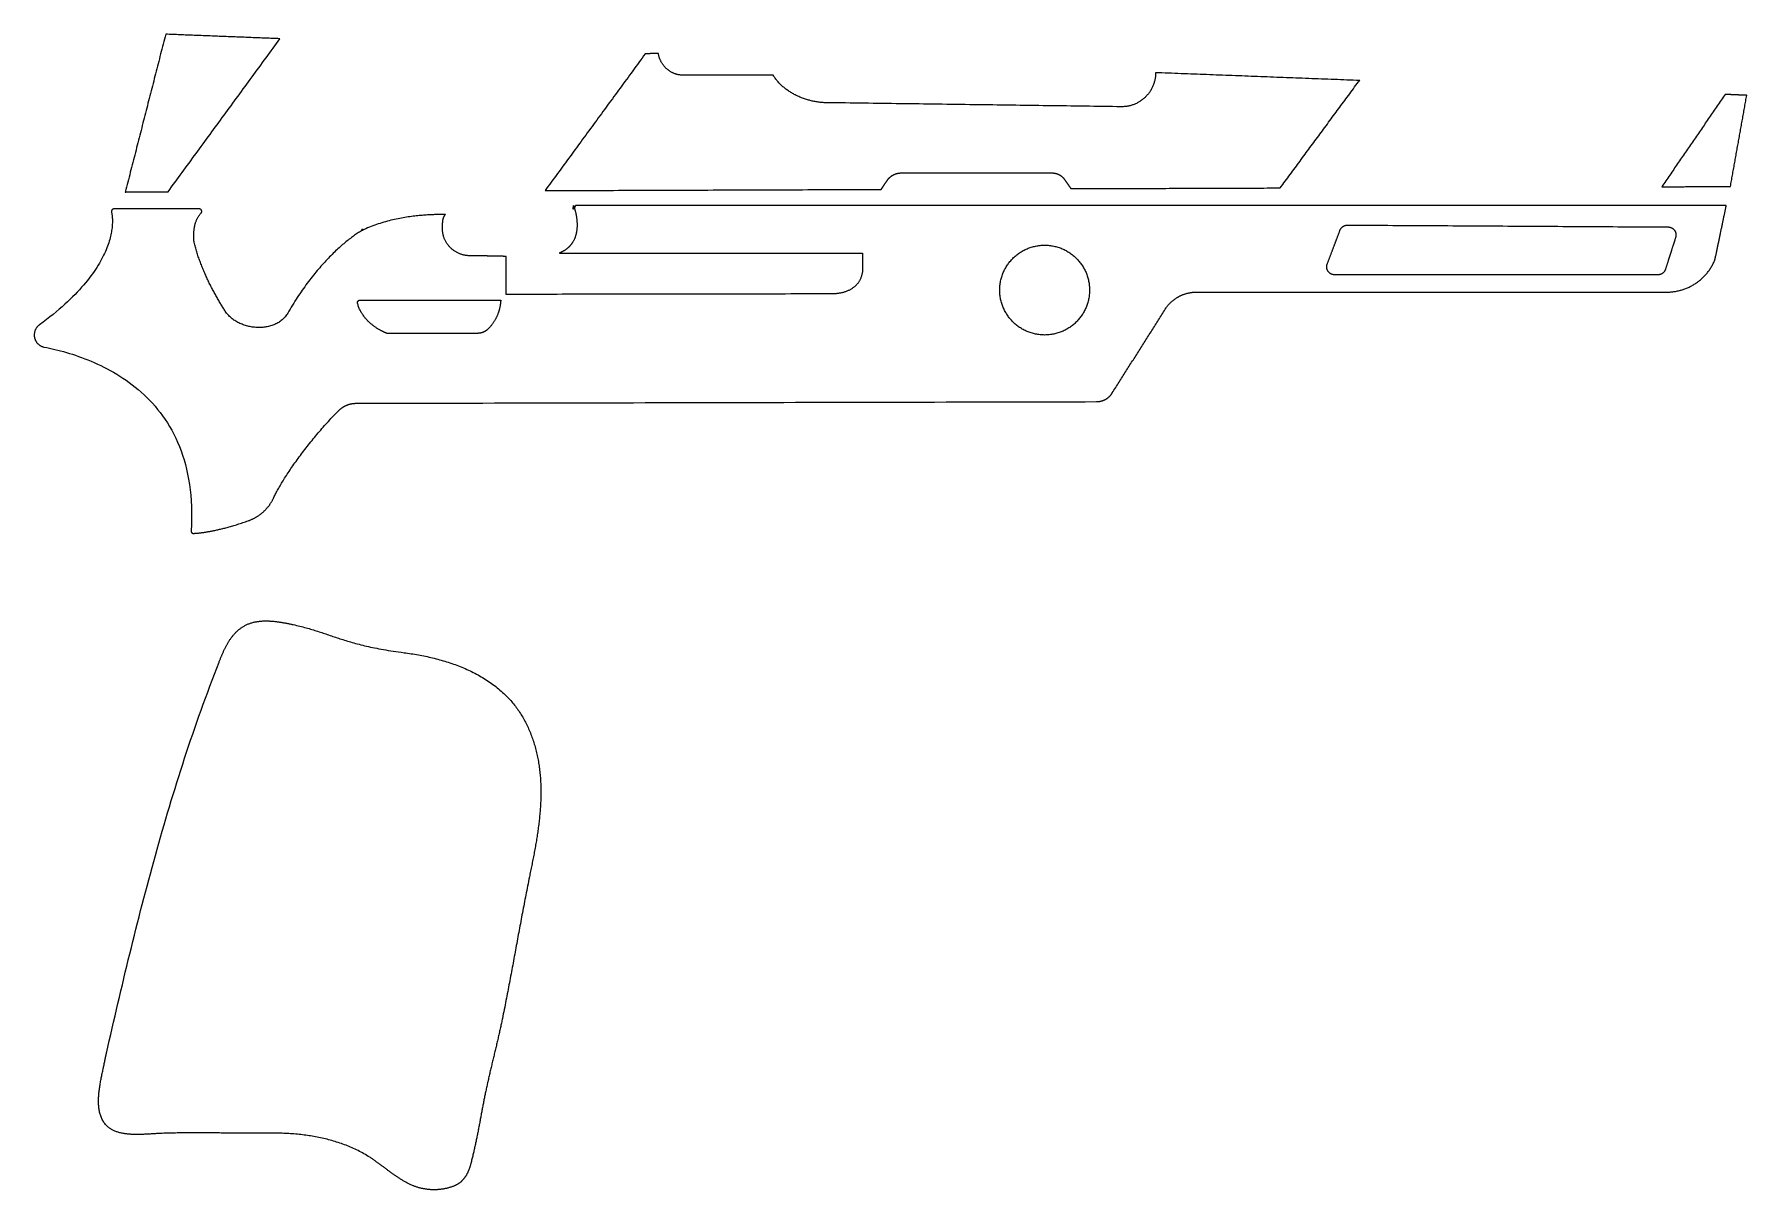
# Model space of a CAD drawing. Header units: millimetres. Extents: x 157 to 275, y -144 to -64.
import ezdxf

# ---------------------------------------------------------------- set-up
doc = ezdxf.new("R2010")
doc.units = ezdxf.units.MM

msp = doc.modelspace()

# ---------------------------------------------------------------- linework, layer by layer
for points in [[(174.33798, -64.790066), (174.215298, -64.78524), (174.092616, -64.780414), (173.969934, -64.775588), (173.847252, -64.770762), (173.72457, -64.765936), (173.601888, -64.76111), (173.479206, -64.756284), (173.356524, -64.751458), (173.233842, -64.746632), (173.11116, -64.741806), (172.988478, -64.73698), (172.865796, -64.732154), (172.743114, -64.727328), (172.620432, -64.722502), (172.49775, -64.717676), (172.375068, -64.71285), (172.252386, -64.708024), (172.129704, -64.703198), (172.007022, -64.698372), (171.88434, -64.693546), (171.761658, -64.68872), (171.638976, -64.683894), (171.516294, -64.679068), (171.393612, -64.674242), (171.27093, -64.669416), (171.148248, -64.66459), (171.025566, -64.659764), (170.902884, -64.654938), (170.780202, -64.650112), (170.65752, -64.645286), (170.534838, -64.64046), (170.412156, -64.635634), (170.289474, -64.630808), (170.166792, -64.625982), (170.04411, -64.621156), (169.921428, -64.61633), (169.798746, -64.611504), (169.676064, -64.606678), (169.553382, -64.601852), (169.4307, -64.597026), (169.308018, -64.5922), (169.185336, -64.587374), (169.062654, -64.582548), (168.939972, -64.577722), (168.81729, -64.572896), (168.694608, -64.56807), (168.571926, -64.563244), (168.449244, -64.558418), (168.326562, -64.553592), (168.20388, -64.548766), (168.081198, -64.54394), (167.958516, -64.539114), (167.835834, -64.534288), (167.713152, -64.529462), (167.59047, -64.524636), (167.467788, -64.51981), (167.345106, -64.514984), (167.222424, -64.510158), (167.099742, -64.505332), (166.97706, -64.500506), (166.854378, -64.49568), (166.731696, -64.490854), (166.609014, -64.486028), (166.486332, -64.481202), (166.442898, -64.650874), (166.399464, -64.820546), (166.35603, -64.990218), (166.312596, -65.15989), (166.269162, -65.329562), (166.225728, -65.499234), (166.182294, -65.668906), (166.13886, -65.838578), (166.095426, -66.00825), (166.051992, -66.177922), (166.008558, -66.347594), (165.965124, -66.517266), (165.92169, -66.686938), (165.878256, -66.85661), (165.834822, -67.026282), (165.791388, -67.195954), (165.747954, -67.365626), (165.70452, -67.535298), (165.661086, -67.70497), (165.617652, -67.874642), (165.574218, -68.044314), (165.530784, -68.213986), (165.48735, -68.383658), (165.443916, -68.55333), (165.400482, -68.723002), (165.357048, -68.892674), (165.313614, -69.062346), (165.27018, -69.232018), (165.226746, -69.40169), (165.183312, -69.571362), (165.139878, -69.741034), (165.096444, -69.910706), (165.05301, -70.080378), (165.009576, -70.25005), (164.966142, -70.419722), (164.922708, -70.589394), (164.879274, -70.759066), (164.83584, -70.928738), (164.792406, -71.09841), (164.748972, -71.268082), (164.705538, -71.437754), (164.662104, -71.607426), (164.61867, -71.777098), (164.575236, -71.94677), (164.531802, -72.116442), (164.488368, -72.286114), (164.444934, -72.455786), (164.4015, -72.625458), (164.358066, -72.79513), (164.314632, -72.964802), (164.271198, -73.134474), (164.227764, -73.304146), (164.18433, -73.473818), (164.140896, -73.64349), (164.097462, -73.813162), (164.054028, -73.982834), (164.010594, -74.152506), (163.96716, -74.322178), (163.923726, -74.49185), (163.880292, -74.661522), (163.836858, -74.831194), (163.793424, -75.000866), (163.74999, -75.170538), (163.706556, -75.34021), (163.75253, -75.339956), (163.798504, -75.339702), (163.844478, -75.339448), (163.890452, -75.339194), (163.936426, -75.33894), (163.9824, -75.338686), (164.028374, -75.338432), (164.074348, -75.338178), (164.120322, -75.337924), (164.166296, -75.33767), (164.21227, -75.337416), (164.258244, -75.337162), (164.304218, -75.336908), (164.350192, -75.336654), (164.396166, -75.3364), (164.44214, -75.336146), (164.488114, -75.335892), (164.534088, -75.335638), (164.580062, -75.335384), (164.626036, -75.33513), (164.67201, -75.334876), (164.717984, -75.334622), (164.763958, -75.334368), (164.809932, -75.334114), (164.855906, -75.33386), (164.90188, -75.333606), (164.947854, -75.333352), (164.993828, -75.333098), (165.039802, -75.332844), (165.085776, -75.33259), (165.13175, -75.332336), (165.177724, -75.332082), (165.223698, -75.331828), (165.269672, -75.331574), (165.315646, -75.33132), (165.36162, -75.331066), (165.407594, -75.330812), (165.453568, -75.330558), (165.499542, -75.330304), (165.545516, -75.33005), (165.59149, -75.329796), (165.637464, -75.329542), (165.683438, -75.329288), (165.729412, -75.329034), (165.775386, -75.32878), (165.82136, -75.328526), (165.867334, -75.328272), (165.913308, -75.328018), (165.959282, -75.327764), (166.005256, -75.32751), (166.05123, -75.327256), (166.097204, -75.327002), (166.143178, -75.326748), (166.189152, -75.326494), (166.235126, -75.32624), (166.2811, -75.325986), (166.327074, -75.325732), (166.373048, -75.325478), (166.419022, -75.325224), (166.464996, -75.32497), (166.51097, -75.324716), (166.556944, -75.324462), (166.602918, -75.324208), (166.648892, -75.323954), (166.769288, -75.159362), (166.889684, -74.99477), (167.01008, -74.830178), (167.130476, -74.665586), (167.250872, -74.500994), (167.371268, -74.336402), (167.491664, -74.17181), (167.61206, -74.007218), (167.732456, -73.842626), (167.852852, -73.678034), (167.973248, -73.513442), (168.093644, -73.34885), (168.21404, -73.184258), (168.334436, -73.019666), (168.454832, -72.855074), (168.575228, -72.690482), (168.695624, -72.52589), (168.81602, -72.361298), (168.936416, -72.196706), (169.056812, -72.032114), (169.177208, -71.867522), (169.297604, -71.70293), (169.418, -71.538338), (169.538396, -71.373746), (169.658792, -71.209154), (169.779188, -71.044562), (169.899584, -70.87997), (170.01998, -70.715378), (170.140376, -70.550786), (170.260772, -70.386194), (170.381168, -70.221602), (170.501564, -70.05701), (170.62196, -69.892418), (170.742356, -69.727826), (170.862752, -69.563234), (170.983148, -69.398642), (171.103544, -69.23405), (171.22394, -69.069458), (171.344336, -68.904866), (171.464732, -68.740274), (171.585128, -68.575682), (171.705524, -68.41109), (171.82592, -68.246498), (171.946316, -68.081906), (172.066712, -67.917314), (172.187108, -67.752722), (172.307504, -67.58813), (172.4279, -67.423538), (172.548296, -67.258946), (172.668692, -67.094354), (172.789088, -66.929762), (172.909484, -66.76517), (173.02988, -66.600578), (173.150276, -66.435986), (173.270672, -66.271394), (173.391068, -66.106802), (173.511464, -65.94221), (173.63186, -65.777618), (173.752256, -65.613026), (173.872652, -65.448434), (173.993048, -65.283842), (174.113444, -65.11925), (174.23384, -64.954658)], [(248.65838, -67.665092), (248.438924, -67.65671), (248.219468, -67.648328), (248.000012, -67.639946), (247.780556, -67.631564), (247.5611, -67.623182), (247.341644, -67.6148), (247.122188, -67.606418), (246.902732, -67.598036), (246.683276, -67.589654), (246.46382, -67.581272), (246.244364, -67.57289), (246.024908, -67.564508), (245.805452, -67.556126), (245.585996, -67.547744), (245.36654, -67.539362), (245.147084, -67.53098), (244.927628, -67.522598), (244.708172, -67.514216), (244.488716, -67.505834), (244.26926, -67.497452), (244.049804, -67.48907), (243.830348, -67.480688), (243.610892, -67.472306), (243.391436, -67.463924), (243.17198, -67.455542), (242.952524, -67.44716), (242.733068, -67.438778), (242.513612, -67.430396), (242.294156, -67.422014), (242.0747, -67.413632), (241.855244, -67.40525), (241.635788, -67.396868), (241.416332, -67.388486), (241.196876, -67.380104), (240.97742, -67.371722), (240.757964, -67.36334), (240.538508, -67.354958), (240.319052, -67.346576), (240.099596, -67.338194), (239.88014, -67.329812), (239.660684, -67.32143), (239.441228, -67.313048), (239.221772, -67.304666), (239.002316, -67.296284), (238.78286, -67.287902), (238.563404, -67.27952), (238.343948, -67.271138), (238.124492, -67.262756), (237.905036, -67.254374), (237.68558, -67.245992), (237.466124, -67.23761), (237.246668, -67.229228), (237.027212, -67.220846), (236.807756, -67.212464), (236.5883, -67.204082), (236.368844, -67.1957), (236.149388, -67.187318), (235.929932, -67.178936), (235.710476, -67.170554), (235.49102, -67.162172), (235.271564, -67.15379), (235.052108, -67.145408), (234.832652, -67.137026), (234.613196, -67.128644), (234.612434, -67.189096), (234.610148, -67.249294), (234.606338, -67.308984), (234.601004, -67.368166), (234.5944, -67.427094), (234.586272, -67.485514), (234.57662, -67.543426), (234.565698, -67.60083), (234.553252, -67.657726), (234.539536, -67.714114), (234.524296, -67.769994), (234.507786, -67.825366), (234.490006, -67.879976), (234.470956, -67.934078), (234.450636, -67.987672), (234.429046, -68.040504), (234.406186, -68.092828), (234.382056, -68.14439), (234.35691, -68.19519), (234.330494, -68.245228), (234.302808, -68.294758), (234.274106, -68.343526), (234.244134, -68.391532), (234.213146, -68.438776), (234.181142, -68.485004), (234.147868, -68.53047), (234.113578, -68.575174), (234.078272, -68.619116), (234.04195, -68.662042), (234.004612, -68.704206), (233.966258, -68.745354), (233.926888, -68.785486), (233.886756, -68.824856), (233.845608, -68.86321), (233.803444, -68.900548), (233.760518, -68.93687), (233.71683, -68.972176), (233.672126, -69.006466), (233.62666, -69.03974), (233.580432, -69.071744), (233.533188, -69.102732), (233.485182, -69.132704), (233.436414, -69.161406), (233.386884, -69.189092), (233.336846, -69.215508), (233.286046, -69.240654), (233.234484, -69.264784), (233.18216, -69.287644), (233.129328, -69.309234), (233.075734, -69.329554), (233.021632, -69.348604), (232.967022, -69.366384), (232.91165, -69.382894), (232.85577, -69.398134), (232.799382, -69.41185), (232.742486, -69.424296), (232.685082, -69.435218), (232.62717, -69.44487), (232.56875, -69.452998), (232.509822, -69.459602), (232.45064, -69.464936), (232.39095, -69.468746), (232.330752, -69.471032), (232.2703, -69.471794), (231.953562, -69.467476), (231.636824, -69.463158), (231.320086, -69.45884), (231.003348, -69.454522), (230.68661, -69.450204), (230.369872, -69.445886), (230.053134, -69.441568), (229.736396, -69.43725), (229.419658, -69.432932), (229.10292, -69.428614), (228.786182, -69.424296), (228.469444, -69.419978), (228.152706, -69.41566), (227.835968, -69.411342), (227.51923, -69.407024), (227.202492, -69.402706), (226.885754, -69.398388), (226.569016, -69.39407), (226.252278, -69.389752), (225.93554, -69.385434), (225.618802, -69.381116), (225.302064, -69.376798), (224.985326, -69.37248), (224.668588, -69.368162), (224.35185, -69.363844), (224.035112, -69.359526), (223.718374, -69.355208), (223.401636, -69.35089), (223.084898, -69.346572), (222.76816, -69.342254), (222.451422, -69.337936), (222.134684, -69.333618), (221.817946, -69.3293), (221.501208, -69.324982), (221.18447, -69.320664), (220.867732, -69.316346), (220.550994, -69.312028), (220.234256, -69.30771), (219.917518, -69.303392), (219.60078, -69.299074), (219.284042, -69.294756), (218.967304, -69.290438), (218.650566, -69.28612), (218.333828, -69.281802), (218.01709, -69.277484), (217.700352, -69.273166), (217.383614, -69.268848), (217.066876, -69.26453), (216.750138, -69.260212), (216.4334, -69.255894), (216.116662, -69.251576), (215.799924, -69.247258), (215.483186, -69.24294), (215.166448, -69.238622), (214.84971, -69.234304), (214.532972, -69.229986), (214.216234, -69.225668), (213.899496, -69.22135), (213.582758, -69.217032), (213.26602, -69.212714), (212.949282, -69.208396), (212.632544, -69.204078), (212.315806, -69.19976), (211.999068, -69.195442), (211.932266, -69.194934), (211.86521, -69.19341), (211.7979, -69.19087), (211.73059, -69.187314), (211.663026, -69.182488), (211.595462, -69.176646), (211.527644, -69.169788), (211.459826, -69.161914), (211.392008, -69.153024), (211.32419, -69.143118), (211.256118, -69.13245), (211.1883, -69.120766), (211.120482, -69.108066), (211.052664, -69.09435), (210.984846, -69.079618), (210.917282, -69.06387), (210.849718, -69.04736), (210.782408, -69.029834), (210.715352, -69.011292), (210.64855, -68.991734), (210.582002, -68.971414), (210.515708, -68.950078), (210.449668, -68.927726), (210.383882, -68.904612), (210.31835, -68.880482), (210.253326, -68.85559), (210.188556, -68.829682), (210.124294, -68.803012), (210.06054, -68.775326), (209.997294, -68.746878), (209.934556, -68.717414), (209.872326, -68.687188), (209.810604, -68.6562), (209.74939, -68.624196), (209.688684, -68.59143), (209.62874, -68.557902), (209.569304, -68.523358), (209.51063, -68.488052), (209.452718, -68.451984), (209.395568, -68.415154), (209.33918, -68.377562), (209.283554, -68.338954), (209.22869, -68.299584), (209.174588, -68.259452), (209.121248, -68.218558), (209.068924, -68.176902), (209.017362, -68.134484), (208.966816, -68.091304), (208.917286, -68.047362), (208.868518, -68.002658), (208.820766, -67.957192), (208.77403, -67.910964), (208.72831, -67.863974), (208.68386, -67.816222), (208.640426, -67.767962), (208.598008, -67.71894), (208.55686, -67.669156), (208.516728, -67.61861), (208.477866, -67.567556), (208.440274, -67.51574), (208.403952, -67.463162), (208.3689, -67.410076), (208.335118, -67.356228), (208.302606, -67.301618), (208.205832, -67.301618), (208.109058, -67.301618), (208.012284, -67.301618), (207.91551, -67.301618), (207.818736, -67.301618), (207.721962, -67.301618), (207.625188, -67.301618), (207.528414, -67.301618), (207.43164, -67.301618), (207.334866, -67.301618), (207.238092, -67.301618), (207.141318, -67.301618), (207.044544, -67.301618), (206.94777, -67.301618), (206.850996, -67.301618), (206.754222, -67.301618), (206.657448, -67.301618), (206.560674, -67.301618), (206.4639, -67.301618), (206.367126, -67.301618), (206.270352, -67.301618), (206.173578, -67.301618), (206.076804, -67.301618), (205.98003, -67.301618), (205.883256, -67.301618), (205.786482, -67.301618), (205.689708, -67.301618), (205.592934, -67.301618), (205.49616, -67.301618), (205.399386, -67.301618), (205.302612, -67.301618), (205.205838, -67.301618), (205.109064, -67.301618), (205.01229, -67.301618), (204.915516, -67.301618), (204.818742, -67.301618), (204.721968, -67.301618), (204.625194, -67.301618), (204.52842, -67.301618), (204.431646, -67.301618), (204.334872, -67.301618), (204.238098, -67.301618), (204.141324, -67.301618), (204.04455, -67.301618), (203.947776, -67.301618), (203.851002, -67.301618), (203.754228, -67.301618), (203.657454, -67.301618), (203.56068, -67.301618), (203.463906, -67.301618), (203.367132, -67.301618), (203.270358, -67.301618), (203.173584, -67.301618), (203.07681, -67.301618), (202.980036, -67.301618), (202.883262, -67.301618), (202.786488, -67.301618), (202.689714, -67.301618), (202.59294, -67.301618), (202.496166, -67.301618), (202.399392, -67.301618), (202.302618, -67.301618), (202.205844, -67.301618), (202.10907, -67.301618), (202.068176, -67.30111), (202.027536, -67.299586), (201.98715, -67.2973), (201.947018, -67.293998), (201.90714, -67.28968), (201.867516, -67.2846), (201.828146, -67.278504), (201.78903, -67.271646), (201.750422, -67.263772), (201.712068, -67.255136), (201.673968, -67.245484), (201.636122, -67.23507), (201.598784, -67.223894), (201.5617, -67.211956), (201.525124, -67.199002), (201.488802, -67.185286), (201.452988, -67.170808), (201.417428, -67.155568), (201.382376, -67.139566), (201.347832, -67.122802), (201.313542, -67.105276), (201.27976, -67.086988), (201.246486, -67.067938), (201.21372, -67.048126), (201.181462, -67.027806), (201.149458, -67.006724), (201.117962, -66.98488), (201.086974, -66.962528), (201.056494, -66.939414), (201.026776, -66.915538), (200.997566, -66.891154), (200.968864, -66.866008), (200.94067, -66.840354), (200.912984, -66.814192), (200.885806, -66.787268), (200.85939, -66.759836), (200.833482, -66.731896), (200.808336, -66.703448), (200.783698, -66.674238), (200.759568, -66.64452), (200.7362, -66.614294), (200.713594, -66.58356), (200.691496, -66.552318), (200.67016, -66.520568), (200.649332, -66.48831), (200.629266, -66.455544), (200.609962, -66.42227), (200.59142, -66.388742), (200.57364, -66.354706), (200.556368, -66.320162), (200.539858, -66.285364), (200.52411, -66.250058), (200.509124, -66.214244), (200.4949, -66.178176), (200.481692, -66.1416), (200.469246, -66.10477), (200.457562, -66.067432), (200.44664, -66.02984), (200.43648, -65.991994), (200.427336, -65.95364), (200.418954, -65.915032), (200.411334, -65.87617), (200.40473, -65.837054), (200.398888, -65.797684), (200.384664, -65.798192), (200.37044, -65.7987), (200.356216, -65.799208), (200.341992, -65.799716), (200.327768, -65.800224), (200.313544, -65.800732), (200.29932, -65.80124), (200.285096, -65.801748), (200.270872, -65.802256), (200.256648, -65.802764), (200.242424, -65.803272), (200.2282, -65.80378), (200.213976, -65.804288), (200.199752, -65.804796), (200.185528, -65.805304), (200.171304, -65.805812), (200.15708, -65.80632), (200.142856, -65.806828), (200.128632, -65.807336), (200.114408, -65.807844), (200.100184, -65.808352), (200.08596, -65.80886), (200.071736, -65.809368), (200.057512, -65.809876), (200.043288, -65.810384), (200.029064, -65.810892), (200.01484, -65.8114), (200.000616, -65.811908), (199.986392, -65.812416), (199.972168, -65.812924), (199.957944, -65.813432), (199.94372, -65.81394), (199.929496, -65.814448), (199.915272, -65.814956), (199.901048, -65.815464), (199.886824, -65.815972), (199.8726, -65.81648), (199.858376, -65.816988), (199.844152, -65.817496), (199.829928, -65.818004), (199.815704, -65.818512), (199.80148, -65.81902), (199.787256, -65.819528), (199.773032, -65.820036), (199.758808, -65.820544), (199.744584, -65.821052), (199.73036, -65.82156), (199.716136, -65.822068), (199.701912, -65.822576), (199.687688, -65.823084), (199.673464, -65.823592), (199.65924, -65.8241), (199.645016, -65.824608), (199.630792, -65.825116), (199.616568, -65.825624), (199.602344, -65.826132), (199.58812, -65.82664), (199.573896, -65.827148), (199.559672, -65.827656), (199.545448, -65.828164), (199.531224, -65.828672), (199.517, -65.82918), (199.502776, -65.829688), (199.488552, -65.830196), (199.380856, -65.977262), (199.27316, -66.124328), (199.165464, -66.271394), (199.057768, -66.41846), (198.950072, -66.565526), (198.842376, -66.712592), (198.73468, -66.859658), (198.626984, -67.006724), (198.519288, -67.15379), (198.411592, -67.300856), (198.303896, -67.447922), (198.1962, -67.594988), (198.088504, -67.742054), (197.980808, -67.88912), (197.873112, -68.036186), (197.765416, -68.183252), (197.65772, -68.330318), (197.550024, -68.477384), (197.442328, -68.62445), (197.334632, -68.771516), (197.226936, -68.918582), (197.11924, -69.065648), (197.011544, -69.212714), (196.903848, -69.35978), (196.796152, -69.506846), (196.688456, -69.653912), (196.58076, -69.800978), (196.473064, -69.948044), (196.365368, -70.09511), (196.257672, -70.242176), (196.149976, -70.389242), (196.04228, -70.536308), (195.934584, -70.683374), (195.826888, -70.83044), (195.719192, -70.977506), (195.611496, -71.124572), (195.5038, -71.271638), (195.396104, -71.418704), (195.288408, -71.56577), (195.180712, -71.712836), (195.073016, -71.859902), (194.96532, -72.006968), (194.857624, -72.154034), (194.749928, -72.3011), (194.642232, -72.448166), (194.534536, -72.595232), (194.42684, -72.742298), (194.319144, -72.889364), (194.211448, -73.03643), (194.103752, -73.183496), (193.996056, -73.330562), (193.88836, -73.477628), (193.780664, -73.624694), (193.672968, -73.77176), (193.565272, -73.918826), (193.457576, -74.065892), (193.34988, -74.212958), (193.242184, -74.360024), (193.134488, -74.50709), (193.026792, -74.654156), (192.919096, -74.801222), (192.8114, -74.948288), (192.703704, -75.095354), (192.596008, -75.24242), (192.95745, -75.24115), (193.318892, -75.23988), (193.680334, -75.23861), (194.041776, -75.23734), (194.403218, -75.23607), (194.76466, -75.2348), (195.126102, -75.23353), (195.487544, -75.23226), (195.848986, -75.23099), (196.210428, -75.22972), (196.57187, -75.22845), (196.933312, -75.22718), (197.294754, -75.22591), (197.656196, -75.22464), (198.017638, -75.22337), (198.37908, -75.2221), (198.740522, -75.22083), (199.101964, -75.21956), (199.463406, -75.21829), (199.824848, -75.21702), (200.18629, -75.21575), (200.547732, -75.21448), (200.909174, -75.21321), (201.270616, -75.21194), (201.632058, -75.21067), (201.9935, -75.2094), (202.354942, -75.20813), (202.716384, -75.20686), (203.077826, -75.20559), (203.439268, -75.20432), (203.80071, -75.20305), (204.162152, -75.20178), (204.523594, -75.20051), (204.885036, -75.19924), (205.246478, -75.19797), (205.60792, -75.1967), (205.969362, -75.19543), (206.330804, -75.19416), (206.692246, -75.19289), (207.053688, -75.19162), (207.41513, -75.19035), (207.776572, -75.18908), (208.138014, -75.18781), (208.499456, -75.18654), (208.860898, -75.18527), (209.22234, -75.184), (209.583782, -75.18273), (209.945224, -75.18146), (210.306666, -75.18019), (210.668108, -75.17892), (211.02955, -75.17765), (211.390992, -75.17638), (211.752434, -75.17511), (212.113876, -75.17384), (212.475318, -75.17257), (212.83676, -75.1713), (213.198202, -75.17003), (213.559644, -75.16876), (213.921086, -75.16749), (214.282528, -75.16622), (214.64397, -75.16495), (215.005412, -75.16368), (215.366854, -75.16241), (215.728296, -75.16114), (215.7349, -75.151234), (215.741504, -75.141328), (215.748108, -75.131422), (215.754712, -75.121516), (215.761316, -75.11161), (215.76792, -75.101704), (215.774524, -75.091798), (215.781128, -75.081892), (215.787732, -75.071986), (215.794336, -75.06208), (215.80094, -75.052174), (215.807544, -75.042268), (215.814148, -75.032362), (215.820752, -75.022456), (215.827356, -75.01255), (215.83396, -75.002644), (215.840564, -74.992738), (215.847168, -74.982832), (215.853772, -74.972926), (215.860376, -74.96302), (215.86698, -74.953114), (215.873584, -74.943208), (215.880188, -74.933302), (215.886792, -74.923396), (215.893396, -74.91349), (215.9, -74.903584), (215.906604, -74.893678), (215.913208, -74.883772), (215.919812, -74.873866), (215.926416, -74.86396), (215.93302, -74.854054), (215.939624, -74.844148), (215.946228, -74.834242), (215.952832, -74.824336), (215.959436, -74.81443), (215.96604, -74.804524), (215.972644, -74.794618), (215.979248, -74.784712), (215.985852, -74.774806), (215.992456, -74.7649), (215.99906, -74.754994), (216.005664, -74.745088), (216.012268, -74.735182), (216.018872, -74.725276), (216.025476, -74.71537), (216.03208, -74.705464), (216.038684, -74.695558), (216.045288, -74.685652), (216.051892, -74.675746), (216.058496, -74.66584), (216.0651, -74.655934), (216.071704, -74.646028), (216.078308, -74.636122), (216.084912, -74.626216), (216.091516, -74.61631), (216.09812, -74.606404), (216.104724, -74.596498), (216.111328, -74.586592), (216.117932, -74.576686), (216.124536, -74.56678), (216.13114, -74.556874), (216.137744, -74.546968), (216.144348, -74.537062), (216.150952, -74.527156), (216.160858, -74.512678), (216.171018, -74.498454), (216.181432, -74.484484), (216.191846, -74.470514), (216.202514, -74.456798), (216.213436, -74.443336), (216.224612, -74.430128), (216.235788, -74.41692), (216.247218, -74.403966), (216.258902, -74.391266), (216.27084, -74.37882), (216.282778, -74.366374), (216.29497, -74.354182), (216.307416, -74.342244), (216.319862, -74.33056), (216.332562, -74.31913), (216.345516, -74.3077), (216.35847, -74.296524), (216.371678, -74.285602), (216.384886, -74.274934), (216.398348, -74.26452), (216.412064, -74.254106), (216.42578, -74.243946), (216.43975, -74.23404), (216.45372, -74.224388), (216.467944, -74.21499), (216.482168, -74.205846), (216.496646, -74.196956), (216.511124, -74.188066), (216.525856, -74.17943), (216.540588, -74.171048), (216.555574, -74.16292), (216.57056, -74.155046), (216.5858, -74.147426), (216.60104, -74.14006), (216.616534, -74.132948), (216.632028, -74.12609), (216.647776, -74.119486), (216.663524, -74.112882), (216.679526, -74.106532), (216.695528, -74.100436), (216.71153, -74.094594), (216.727786, -74.089006), (216.744042, -74.083672), (216.760298, -74.078592), (216.776808, -74.073766), (216.793318, -74.069194), (216.809828, -74.064876), (216.826592, -74.060812), (216.843356, -74.057002), (216.86012, -74.053446), (216.876884, -74.050144), (216.893902, -74.047096), (216.91092, -74.044302), (216.927938, -74.041762), (216.94521, -74.039476), (216.962482, -74.037444), (216.979754, -74.035666), (216.997026, -74.034142), (217.014298, -74.032872), (217.03157, -74.031856), (217.049096, -74.031094), (217.066622, -74.030586), (217.084148, -74.030332), (217.246962, -74.030332), (217.409776, -74.030332), (217.57259, -74.030332), (217.735404, -74.030332), (217.898218, -74.030332), (218.061032, -74.030332), (218.223846, -74.030332), (218.38666, -74.030332), (218.549474, -74.030332), (218.712288, -74.030332), (218.875102, -74.030332), (219.037916, -74.030332), (219.20073, -74.030332), (219.363544, -74.030332), (219.526358, -74.030332), (219.689172, -74.030332), (219.851986, -74.030332), (220.0148, -74.030332), (220.177614, -74.030332), (220.340428, -74.030332), (220.503242, -74.030332), (220.666056, -74.030332), (220.82887, -74.030332), (220.991684, -74.030332), (221.154498, -74.030332), (221.317312, -74.030332), (221.480126, -74.030332), (221.64294, -74.030332), (221.805754, -74.030332), (221.968568, -74.030332), (222.131382, -74.030332), (222.294196, -74.030332), (222.45701, -74.030332), (222.619824, -74.030332), (222.782638, -74.030332), (222.945452, -74.030332), (223.108266, -74.030332), (223.27108, -74.030332), (223.433894, -74.030332), (223.596708, -74.030332), (223.759522, -74.030332), (223.922336, -74.030332), (224.08515, -74.030332), (224.247964, -74.030332), (224.410778, -74.030332), (224.573592, -74.030332), (224.736406, -74.030332), (224.89922, -74.030332), (225.062034, -74.030332), (225.224848, -74.030332), (225.387662, -74.030332), (225.550476, -74.030332), (225.71329, -74.030332), (225.876104, -74.030332), (226.038918, -74.030332), (226.201732, -74.030332), (226.364546, -74.030332), (226.52736, -74.030332), (226.690174, -74.030332), (226.852988, -74.030332), (227.015802, -74.030332), (227.178616, -74.030332), (227.34143, -74.030332), (227.504244, -74.030332), (227.519738, -74.030332), (227.535232, -74.030586), (227.550472, -74.031094), (227.565712, -74.031856), (227.580952, -74.032872), (227.596192, -74.034142), (227.611432, -74.035666), (227.626672, -74.037444), (227.641658, -74.039476), (227.656644, -74.041762), (227.67163, -74.044048), (227.686616, -74.046588), (227.701602, -74.049382), (227.716334, -74.05243), (227.731066, -74.055732), (227.745798, -74.059288), (227.76053, -74.063098), (227.775008, -74.066908), (227.789486, -74.070972), (227.803964, -74.07529), (227.818188, -74.079862), (227.832412, -74.084688), (227.846636, -74.089768), (227.860606, -74.094848), (227.874576, -74.100182), (227.888546, -74.10577), (227.902262, -74.111612), (227.915978, -74.117708), (227.929694, -74.123804), (227.943156, -74.130154), (227.956618, -74.136758), (227.97008, -74.143616), (227.983288, -74.150728), (227.996496, -74.15784), (228.00945, -74.165206), (228.022404, -74.172826), (228.035104, -74.1807), (228.047804, -74.188574), (228.060504, -74.196702), (228.07295, -74.205084), (228.085396, -74.21372), (228.097588, -74.222356), (228.10978, -74.231246), (228.121718, -74.24039), (228.133656, -74.249788), (228.14534, -74.259186), (228.157024, -74.268838), (228.168454, -74.278744), (228.17963, -74.28865), (228.190806, -74.29881), (228.201728, -74.309224), (228.21265, -74.319892), (228.223318, -74.33056), (228.233986, -74.341482), (228.2444, -74.352658), (228.25456, -74.363834), (228.26472, -74.375264), (228.274626, -74.386948), (228.284532, -74.398632), (228.294184, -74.41057), (228.303582, -74.422762), (228.31298, -74.434954), (228.322124, -74.4474), (228.331014, -74.459846), (228.338126, -74.470006), (228.345238, -74.480166), (228.35235, -74.490326), (228.359462, -74.500486), (228.366574, -74.510646), (228.373686, -74.520806), (228.380798, -74.530966), (228.38791, -74.541126), (228.395022, -74.551286), (228.402134, -74.561446), (228.409246, -74.571606), (228.416358, -74.581766), (228.42347, -74.591926), (228.430582, -74.602086), (228.437694, -74.612246), (228.444806, -74.622406), (228.451918, -74.632566), (228.45903, -74.642726), (228.466142, -74.652886), (228.473254, -74.663046), (228.480366, -74.673206), (228.487478, -74.683366), (228.49459, -74.693526), (228.501702, -74.703686), (228.508814, -74.713846), (228.515926, -74.724006), (228.523038, -74.734166), (228.53015, -74.744326), (228.537262, -74.754486), (228.544374, -74.764646), (228.551486, -74.774806), (228.558598, -74.784966), (228.56571, -74.795126), (228.572822, -74.805286), (228.579934, -74.815446), (228.587046, -74.825606), (228.594158, -74.835766), (228.60127, -74.845926), (228.608382, -74.856086), (228.615494, -74.866246), (228.622606, -74.876406), (228.629718, -74.886566), (228.63683, -74.896726), (228.643942, -74.906886), (228.651054, -74.917046), (228.658166, -74.927206), (228.665278, -74.937366), (228.67239, -74.947526), (228.679502, -74.957686), (228.686614, -74.967846), (228.693726, -74.978006), (228.700838, -74.988166), (228.70795, -74.998326), (228.715062, -75.008486), (228.722174, -75.018646), (228.729286, -75.028806), (228.736398, -75.038966), (228.74351, -75.049126), (228.750622, -75.059286), (228.757734, -75.069446), (228.764846, -75.079606), (228.771958, -75.089766), (228.77907, -75.099926), (228.786182, -75.110086), (229.011226, -75.109324), (229.23627, -75.108562), (229.461314, -75.1078), (229.686358, -75.107038), (229.911402, -75.106276), (230.136446, -75.105514), (230.36149, -75.104752), (230.586534, -75.10399), (230.811578, -75.103228), (231.036622, -75.102466), (231.261666, -75.101704), (231.48671, -75.100942), (231.711754, -75.10018), (231.936798, -75.099418), (232.161842, -75.098656), (232.386886, -75.097894), (232.61193, -75.097132), (232.836974, -75.09637), (233.062018, -75.095608), (233.287062, -75.094846), (233.512106, -75.094084), (233.73715, -75.093322), (233.962194, -75.09256), (234.187238, -75.091798), (234.412282, -75.091036), (234.637326, -75.090274), (234.86237, -75.089512), (235.087414, -75.08875), (235.312458, -75.087988), (235.537502, -75.087226), (235.762546, -75.086464), (235.98759, -75.085702), (236.212634, -75.08494), (236.437678, -75.084178), (236.662722, -75.083416), (236.887766, -75.082654), (237.11281, -75.081892), (237.337854, -75.08113), (237.562898, -75.080368), (237.787942, -75.079606), (238.012986, -75.078844), (238.23803, -75.078082), (238.463074, -75.07732), (238.688118, -75.076558), (238.913162, -75.075796), (239.138206, -75.075034), (239.36325, -75.074272), (239.588294, -75.07351), (239.813338, -75.072748), (240.038382, -75.071986), (240.263426, -75.071224), (240.48847, -75.070462), (240.713514, -75.0697), (240.938558, -75.068938), (241.163602, -75.068176), (241.388646, -75.067414), (241.61369, -75.066652), (241.838734, -75.06589), (242.063778, -75.065128), (242.288822, -75.064366), (242.513866, -75.063604), (242.73891, -75.062842), (242.963954, -75.06208), (243.188998, -75.061318), (243.274342, -74.945494), (243.359686, -74.82967), (243.44503, -74.713846), (243.530374, -74.598022), (243.615718, -74.482198), (243.701062, -74.366374), (243.786406, -74.25055), (243.87175, -74.134726), (243.957094, -74.018902), (244.042438, -73.903078), (244.127782, -73.787254), (244.213126, -73.67143), (244.29847, -73.555606), (244.383814, -73.439782), (244.469158, -73.323958), (244.554502, -73.208134), (244.639846, -73.09231), (244.72519, -72.976486), (244.810534, -72.860662), (244.895878, -72.744838), (244.981222, -72.629014), (245.066566, -72.51319), (245.15191, -72.397366), (245.237254, -72.281542), (245.322598, -72.165718), (245.407942, -72.049894), (245.493286, -71.93407), (245.57863, -71.818246), (245.663974, -71.702422), (245.749318, -71.586598), (245.834662, -71.470774), (245.920006, -71.35495), (246.00535, -71.239126), (246.090694, -71.123302), (246.176038, -71.007478), (246.261382, -70.891654), (246.346726, -70.77583), (246.43207, -70.660006), (246.517414, -70.544182), (246.602758, -70.428358), (246.688102, -70.312534), (246.773446, -70.19671), (246.85879, -70.080886), (246.944134, -69.965062), (247.029478, -69.849238), (247.114822, -69.733414), (247.200166, -69.61759), (247.28551, -69.501766), (247.370854, -69.385942), (247.456198, -69.270118), (247.541542, -69.154294), (247.626886, -69.03847), (247.71223, -68.922646), (247.797574, -68.806822), (247.882918, -68.690998), (247.968262, -68.575174), (248.053606, -68.45935), (248.13895, -68.343526), (248.224294, -68.227702), (248.309638, -68.111878), (248.394982, -67.996054), (248.480326, -67.88023), (248.56567, -67.764406)], [(273.804634, -68.62191), (273.736562, -68.721224), (273.66849, -68.820538), (273.600418, -68.919852), (273.532346, -69.019166), (273.464274, -69.11848), (273.396202, -69.217794), (273.32813, -69.317108), (273.260058, -69.416422), (273.191986, -69.515736), (273.123914, -69.61505), (273.055842, -69.714364), (272.98777, -69.813678), (272.919698, -69.912992), (272.851626, -70.012306), (272.783554, -70.11162), (272.715482, -70.210934), (272.64741, -70.310248), (272.579338, -70.409562), (272.511266, -70.508876), (272.443194, -70.60819), (272.375122, -70.707504), (272.30705, -70.806818), (272.238978, -70.906132), (272.170906, -71.005446), (272.102834, -71.10476), (272.034762, -71.204074), (271.96669, -71.303388), (271.898618, -71.402702), (271.830546, -71.502016), (271.762474, -71.60133), (271.694402, -71.700644), (271.62633, -71.799958), (271.558258, -71.899272), (271.490186, -71.998586), (271.422114, -72.0979), (271.354042, -72.197214), (271.28597, -72.296528), (271.217898, -72.395842), (271.149826, -72.495156), (271.081754, -72.59447), (271.013682, -72.693784), (270.94561, -72.793098), (270.877538, -72.892412), (270.809466, -72.991726), (270.741394, -73.09104), (270.673322, -73.190354), (270.60525, -73.289668), (270.537178, -73.388982), (270.469106, -73.488296), (270.401034, -73.58761), (270.332962, -73.686924), (270.26489, -73.786238), (270.196818, -73.885552), (270.128746, -73.984866), (270.060674, -74.08418), (269.992602, -74.183494), (269.92453, -74.282808), (269.856458, -74.382122), (269.788386, -74.481436), (269.720314, -74.58075), (269.652242, -74.680064), (269.58417, -74.779378), (269.516098, -74.878692), (269.448026, -74.978006), (269.521686, -74.977752), (269.5956, -74.977498), (269.669514, -74.977244), (269.743174, -74.97699), (269.817088, -74.976736), (269.890748, -74.976482), (269.964662, -74.976228), (270.038576, -74.975974), (270.112236, -74.97572), (270.18615, -74.975466), (270.260064, -74.975212), (270.333724, -74.974958), (270.407638, -74.974704), (270.481552, -74.97445), (270.555212, -74.974196), (270.629126, -74.973942), (270.702786, -74.973688), (270.7767, -74.973434), (270.850614, -74.97318), (270.924274, -74.972926), (270.998188, -74.972672), (271.072102, -74.972418), (271.145762, -74.972164), (271.219676, -74.97191), (271.293336, -74.971656), (271.36725, -74.971402), (271.441164, -74.971148), (271.514824, -74.970894), (271.588738, -74.97064), (271.662652, -74.970386), (271.736312, -74.970132), (271.810226, -74.969878), (271.88414, -74.969624), (271.9578, -74.96937), (272.031714, -74.969116), (272.105374, -74.968862), (272.179288, -74.968608), (272.253202, -74.968354), (272.326862, -74.9681), (272.400776, -74.967846), (272.47469, -74.967592), (272.54835, -74.967338), (272.622264, -74.967084), (272.696178, -74.96683), (272.769838, -74.966576), (272.843752, -74.966322), (272.917412, -74.966068), (272.991326, -74.965814), (273.06524, -74.96556), (273.1389, -74.965306), (273.212814, -74.965052), (273.286728, -74.964798), (273.360388, -74.964544), (273.434302, -74.96429), (273.507962, -74.964036), (273.581876, -74.963782), (273.65579, -74.963528), (273.72945, -74.963274), (273.803364, -74.96302), (273.877278, -74.962766), (273.950938, -74.962512), (274.024852, -74.962258), (274.098766, -74.962004), (274.172426, -74.96175), (274.189952, -74.863706), (274.207478, -74.765662), (274.225004, -74.667618), (274.24253, -74.569574), (274.260056, -74.47153), (274.277582, -74.373486), (274.295108, -74.275442), (274.312634, -74.177398), (274.33016, -74.079354), (274.347686, -73.98131), (274.365212, -73.883266), (274.382738, -73.785222), (274.400264, -73.687178), (274.41779, -73.589134), (274.435316, -73.49109), (274.452842, -73.393046), (274.470368, -73.295002), (274.487894, -73.196958), (274.50542, -73.098914), (274.522946, -73.00087), (274.540472, -72.902826), (274.557998, -72.804782), (274.575524, -72.706738), (274.59305, -72.608694), (274.610576, -72.51065), (274.628102, -72.412606), (274.645628, -72.314562), (274.663154, -72.216518), (274.68068, -72.118474), (274.698206, -72.02043), (274.715732, -71.922386), (274.733258, -71.824342), (274.750784, -71.726298), (274.76831, -71.628254), (274.785836, -71.53021), (274.803362, -71.432166), (274.820888, -71.334122), (274.838414, -71.236078), (274.85594, -71.138034), (274.873466, -71.03999), (274.890992, -70.941946), (274.908518, -70.843902), (274.926044, -70.745858), (274.94357, -70.647814), (274.961096, -70.54977), (274.978622, -70.451726), (274.996148, -70.353682), (275.013674, -70.255638), (275.0312, -70.157594), (275.048726, -70.05955), (275.066252, -69.961506), (275.083778, -69.863462), (275.101304, -69.765418), (275.11883, -69.667374), (275.136356, -69.56933), (275.153882, -69.471286), (275.171408, -69.373242), (275.188934, -69.275198), (275.20646, -69.177154), (275.223986, -69.07911), (275.241512, -68.981066), (275.259038, -68.883022), (275.276564, -68.784978), (275.29409, -68.686934), (275.270722, -68.685918), (275.247354, -68.684902), (275.223986, -68.683886), (275.200618, -68.68287), (275.17725, -68.681854), (275.153882, -68.680838), (275.130514, -68.679822), (275.107146, -68.678806), (275.083778, -68.67779), (275.06041, -68.676774), (275.037042, -68.675758), (275.013674, -68.674742), (274.990306, -68.673726), (274.966938, -68.67271), (274.94357, -68.671694), (274.920202, -68.670678), (274.896834, -68.669662), (274.873466, -68.668646), (274.850098, -68.66763), (274.82673, -68.666614), (274.803362, -68.665598), (274.779994, -68.664582), (274.756626, -68.663566), (274.733258, -68.66255), (274.70989, -68.661534), (274.686522, -68.660518), (274.663154, -68.659502), (274.639786, -68.658486), (274.616418, -68.65747), (274.59305, -68.656454), (274.569682, -68.655438), (274.546314, -68.654422), (274.522946, -68.653406), (274.499578, -68.65239), (274.47621, -68.651374), (274.452842, -68.650358), (274.429474, -68.649342), (274.406106, -68.648326), (274.382738, -68.64731), (274.35937, -68.646294), (274.336002, -68.645278), (274.312634, -68.644262), (274.289266, -68.643246), (274.265898, -68.64223), (274.24253, -68.641214), (274.219162, -68.640198), (274.195794, -68.639182), (274.172426, -68.638166), (274.149058, -68.63715), (274.12569, -68.636134), (274.102322, -68.635118), (274.078954, -68.634102), (274.055586, -68.633086), (274.032218, -68.63207), (274.00885, -68.631054), (273.985482, -68.630038), (273.962114, -68.629022), (273.938746, -68.628006), (273.915378, -68.62699), (273.89201, -68.625974), (273.868642, -68.624958), (273.845274, -68.623942), (273.821906, -68.622926)], [(214.638636, -76.266548), (214.327486, -76.266548), (214.016336, -76.266548), (213.705186, -76.266548), (213.394036, -76.266548), (213.082886, -76.266548), (212.771736, -76.266548), (212.460586, -76.266548), (212.149436, -76.266548), (211.838286, -76.266548), (211.527136, -76.266548), (211.215986, -76.266548), (210.904836, -76.266548), (210.593686, -76.266548), (210.282536, -76.266548), (209.971386, -76.266548), (209.660236, -76.266548), (209.349086, -76.266548), (209.037936, -76.266548), (208.726786, -76.266548), (208.415636, -76.266548), (208.104486, -76.266548), (207.793336, -76.266548), (207.482186, -76.266548), (207.171036, -76.266548), (206.859886, -76.266548), (206.548736, -76.266548), (206.237586, -76.266548), (205.926436, -76.266548), (205.615286, -76.266548), (205.304136, -76.266548), (204.992986, -76.266548), (204.681836, -76.266548), (204.370686, -76.266548), (204.059536, -76.266548), (203.748386, -76.266548), (203.437236, -76.266548), (203.126086, -76.266548), (202.814936, -76.266548), (202.503786, -76.266548), (202.192636, -76.266548), (201.881486, -76.266548), (201.570336, -76.266548), (201.259186, -76.266548), (200.948036, -76.266548), (200.636886, -76.266548), (200.325736, -76.266548), (200.014586, -76.266548), (199.703436, -76.266548), (199.392286, -76.266548), (199.081136, -76.266548), (198.769986, -76.266548), (198.458836, -76.266548), (198.147686, -76.266548), (197.836536, -76.266548), (197.525386, -76.266548), (197.214236, -76.266548), (196.903086, -76.266548), (196.591936, -76.266548), (196.280786, -76.266548), (195.969636, -76.266548), (195.658486, -76.266548), (195.347336, -76.266548), (195.036186, -76.266548), (194.725036, -76.266548), (194.721988, -76.266802), (194.71894, -76.26731), (194.715892, -76.268072), (194.712844, -76.269342), (194.709796, -76.270866), (194.706748, -76.272644), (194.7037, -76.274676), (194.700652, -76.276962), (194.697604, -76.279502), (194.694556, -76.282296), (194.691508, -76.285344), (194.68846, -76.288646), (194.685412, -76.292202), (194.682364, -76.296012), (194.679316, -76.300076), (194.676268, -76.304394), (194.67322, -76.308712), (194.670172, -76.313284), (194.667124, -76.31811), (194.664076, -76.322936), (194.661028, -76.328016), (194.65798, -76.333096), (194.654932, -76.33843), (194.651884, -76.343764), (194.648836, -76.349098), (194.645788, -76.354686), (194.64274, -76.360274), (194.639692, -76.365862), (194.636644, -76.371704), (194.633596, -76.377546), (194.630548, -76.383388), (194.6275, -76.38923), (194.624452, -76.395072), (194.621404, -76.400914), (194.618356, -76.406756), (194.615308, -76.412598), (194.61226, -76.418186), (194.609212, -76.423774), (194.606164, -76.429362), (194.603116, -76.43495), (194.600068, -76.440284), (194.59702, -76.445618), (194.593972, -76.450952), (194.590924, -76.456032), (194.587876, -76.461112), (194.584828, -76.465938), (194.58178, -76.470764), (194.578732, -76.475336), (194.575684, -76.479654), (194.572636, -76.483972), (194.569588, -76.488036), (194.56654, -76.491846), (194.563492, -76.495402), (194.560444, -76.498704), (194.557396, -76.501752), (194.554348, -76.504546), (194.5513, -76.507086), (194.548252, -76.509372), (194.545204, -76.511404), (194.542156, -76.513182), (194.539108, -76.514706), (194.53606, -76.515722), (194.533012, -76.516484), (194.529964, -76.516992), (194.530218, -76.5175), (194.530472, -76.517754), (194.530726, -76.5175), (194.53098, -76.516738), (194.531234, -76.515722), (194.531488, -76.514198), (194.531742, -76.51242), (194.531996, -76.510388), (194.53225, -76.507848), (194.532504, -76.505054), (194.532758, -76.502006), (194.533012, -76.498704), (194.533266, -76.495148), (194.533774, -76.491338), (194.534028, -76.487274), (194.534282, -76.482956), (194.53479, -76.478384), (194.535044, -76.473558), (194.535552, -76.468478), (194.53606, -76.463398), (194.536568, -76.458064), (194.537076, -76.452476), (194.537584, -76.446888), (194.538092, -76.441046), (194.5386, -76.435204), (194.539108, -76.429108), (194.539616, -76.423012), (194.540124, -76.416916), (194.540632, -76.41082), (194.54114, -76.40447), (194.541648, -76.39812), (194.542156, -76.39177), (194.542664, -76.38542), (194.543172, -76.37907), (194.54368, -76.37272), (194.544188, -76.366624), (194.544696, -76.360528), (194.545204, -76.354432), (194.545712, -76.348336), (194.545966, -76.342494), (194.546474, -76.336652), (194.546728, -76.331064), (194.547236, -76.325476), (194.54749, -76.320142), (194.547744, -76.315062), (194.547998, -76.309982), (194.548252, -76.305156), (194.548506, -76.300584), (194.54876, -76.296266), (194.549014, -76.292202), (194.549268, -76.288392), (194.549522, -76.284836), (194.549776, -76.281534), (194.55003, -76.278486), (194.550284, -76.275692), (194.550538, -76.273152), (194.550792, -76.27112), (194.551046, -76.269342), (194.5513, -76.267818), (194.551554, -76.266802), (194.551808, -76.26604), (194.552062, -76.265786), (194.552316, -76.26604), (194.55257, -76.266548), (194.565016, -76.30033), (194.577208, -76.33462), (194.589146, -76.369164), (194.60083, -76.404216), (194.61226, -76.439776), (194.623436, -76.475844), (194.634358, -76.512166), (194.645026, -76.548996), (194.65544, -76.58608), (194.6656, -76.623672), (194.675506, -76.661518), (194.684904, -76.699872), (194.694048, -76.73848), (194.702938, -76.777342), (194.71132, -76.816458), (194.719448, -76.855828), (194.727322, -76.895452), (194.734688, -76.93533), (194.7418, -76.975462), (194.748404, -77.015848), (194.754754, -77.056234), (194.760596, -77.096874), (194.766184, -77.137768), (194.771264, -77.178662), (194.775836, -77.21981), (194.780154, -77.260958), (194.783964, -77.302106), (194.787266, -77.343508), (194.79006, -77.38491), (194.7926, -77.426312), (194.794632, -77.467714), (194.796156, -77.509116), (194.797172, -77.550518), (194.79768, -77.59192), (194.79768, -77.633322), (194.797172, -77.67447), (194.796156, -77.715618), (194.794632, -77.756766), (194.7926, -77.79766), (194.789806, -77.838554), (194.786504, -77.879194), (194.782694, -77.919834), (194.778376, -77.96022), (194.773296, -78.000352), (194.767708, -78.04023), (194.761612, -78.079854), (194.754754, -78.119224), (194.747388, -78.15834), (194.73926, -78.197202), (194.730624, -78.23581), (194.721226, -78.274164), (194.71132, -78.312264), (194.700652, -78.349856), (194.689222, -78.387194), (194.677284, -78.424024), (194.664584, -78.4606), (194.651122, -78.496668), (194.636898, -78.532482), (194.622166, -78.567788), (194.606672, -78.602586), (194.590416, -78.636876), (194.573398, -78.670658), (194.555618, -78.703932), (194.537076, -78.736698), (194.526154, -78.75524), (194.514978, -78.773528), (194.503802, -78.791562), (194.492372, -78.809342), (194.480942, -78.827122), (194.469258, -78.844648), (194.45732, -78.86192), (194.445382, -78.878938), (194.43319, -78.895702), (194.420998, -78.912466), (194.408552, -78.928976), (194.395852, -78.945232), (194.383152, -78.961234), (194.370198, -78.977236), (194.357244, -78.992984), (194.344036, -79.008478), (194.330828, -79.023718), (194.317366, -79.038704), (194.303904, -79.05369), (194.290188, -79.068422), (194.276472, -79.0829), (194.262502, -79.097124), (194.248532, -79.111348), (194.234308, -79.125318), (194.220084, -79.139034), (194.205606, -79.15275), (194.191128, -79.166212), (194.176396, -79.17942), (194.161664, -79.192374), (194.146678, -79.205328), (194.131692, -79.218028), (194.116452, -79.230474), (194.101212, -79.24292), (194.085718, -79.255112), (194.070224, -79.26705), (194.054476, -79.278988), (194.038728, -79.290672), (194.02298, -79.302102), (194.006978, -79.313532), (193.990976, -79.324708), (193.97472, -79.33563), (193.958464, -79.346552), (193.942208, -79.35722), (193.925698, -79.367634), (193.909188, -79.378048), (193.892424, -79.388208), (193.87566, -79.398114), (193.858896, -79.40802), (193.841878, -79.417672), (193.82486, -79.42707), (193.807842, -79.436468), (193.79057, -79.445612), (193.773298, -79.454756), (193.756026, -79.463646), (193.7385, -79.472282), (193.720974, -79.480918), (193.703448, -79.4893), (193.685668, -79.497682), (193.667888, -79.50581), (193.650108, -79.513684), (193.632074, -79.521558), (193.61404, -79.529178), (193.596006, -79.536798), (193.577718, -79.544164), (193.903854, -79.544164), (194.22999, -79.544164), (194.556126, -79.544164), (194.882262, -79.544164), (195.208398, -79.544164), (195.534534, -79.544164), (195.86067, -79.544164), (196.186806, -79.544164), (196.512942, -79.544164), (196.839078, -79.544164), (197.165214, -79.544164), (197.49135, -79.544164), (197.817486, -79.544164), (198.143622, -79.544164), (198.469758, -79.544164), (198.795894, -79.544164), (199.12203, -79.544164), (199.448166, -79.544164), (199.774302, -79.544164), (200.100438, -79.544164), (200.426574, -79.544164), (200.75271, -79.544164), (201.078846, -79.544164), (201.404982, -79.544164), (201.731118, -79.544164), (202.057254, -79.544164), (202.38339, -79.544164), (202.709526, -79.544164), (203.035662, -79.544164), (203.361798, -79.544164), (203.687934, -79.544164), (204.01407, -79.544164), (204.340206, -79.544164), (204.666342, -79.544164), (204.992478, -79.544164), (205.318614, -79.544164), (205.64475, -79.544164), (205.970886, -79.544164), (206.297022, -79.544164), (206.623158, -79.544164), (206.949294, -79.544164), (207.27543, -79.544164), (207.601566, -79.544164), (207.927702, -79.544164), (208.253838, -79.544164), (208.579974, -79.544164), (208.90611, -79.544164), (209.232246, -79.544164), (209.558382, -79.544164), (209.884518, -79.544164), (210.210654, -79.544164), (210.53679, -79.544164), (210.862926, -79.544164), (211.189062, -79.544164), (211.515198, -79.544164), (211.841334, -79.544164), (212.16747, -79.544164), (212.493606, -79.544164), (212.819742, -79.544164), (213.145878, -79.544164), (213.472014, -79.544164), (213.79815, -79.544164), (214.124286, -79.544164), (214.450422, -79.544164), (214.450422, -79.56042), (214.450422, -79.576676), (214.450422, -79.592932), (214.450422, -79.609188), (214.450422, -79.625444), (214.450422, -79.6417), (214.450422, -79.657956), (214.450422, -79.674212), (214.450422, -79.690468), (214.450422, -79.706724), (214.450422, -79.72298), (214.450422, -79.739236), (214.450422, -79.755492), (214.450422, -79.771748), (214.450422, -79.788004), (214.450422, -79.80426), (214.450422, -79.820516), (214.450422, -79.836772), (214.450422, -79.853028), (214.450422, -79.869284), (214.450422, -79.88554), (214.450422, -79.901796), (214.450422, -79.918052), (214.450422, -79.934308), (214.450422, -79.950564), (214.450422, -79.96682), (214.450422, -79.983076), (214.450422, -79.999332), (214.450422, -80.015588), (214.450422, -80.031844), (214.450422, -80.0481), (214.450422, -80.064356), (214.450422, -80.080612), (214.450422, -80.096868), (214.450422, -80.113124), (214.450422, -80.12938), (214.450422, -80.145636), (214.450422, -80.161892), (214.450422, -80.178148), (214.450422, -80.194404), (214.450422, -80.21066), (214.450422, -80.226916), (214.450422, -80.243172), (214.450422, -80.259428), (214.450422, -80.275684), (214.450422, -80.29194), (214.450422, -80.308196), (214.450422, -80.324452), (214.450422, -80.340708), (214.450422, -80.356964), (214.450422, -80.37322), (214.450422, -80.389476), (214.450422, -80.405732), (214.450422, -80.421988), (214.450422, -80.438244), (214.450422, -80.4545), (214.450422, -80.470756), (214.450422, -80.487012), (214.450422, -80.503268), (214.450422, -80.519524), (214.450422, -80.53578), (214.450422, -80.552036), (214.450422, -80.568292), (214.450422, -80.584548), (214.44966, -80.63992), (214.447628, -80.694276), (214.444072, -80.74787), (214.439246, -80.800448), (214.43315, -80.852264), (214.42553, -80.903064), (214.41664, -80.953102), (214.40648, -81.002124), (214.39505, -81.050384), (214.38235, -81.097628), (214.36838, -81.14411), (214.35314, -81.189576), (214.336884, -81.23428), (214.319358, -81.277968), (214.300562, -81.320894), (214.28075, -81.362804), (214.259668, -81.403952), (214.23757, -81.444338), (214.214456, -81.483708), (214.190072, -81.522316), (214.164672, -81.559908), (214.138256, -81.596738), (214.110824, -81.632552), (214.082376, -81.667604), (214.052912, -81.70164), (214.022432, -81.734914), (213.990936, -81.767426), (213.958424, -81.798922), (213.92515, -81.829656), (213.89086, -81.859374), (213.855808, -81.88833), (213.81974, -81.91627), (213.78291, -81.943448), (213.745064, -81.96961), (213.706456, -81.99501), (213.667086, -82.019648), (213.6267, -82.04327), (213.585552, -82.06613), (213.543642, -82.087974), (213.50097, -82.109056), (213.45779, -82.129376), (213.413848, -82.14868), (213.369144, -82.167222), (213.323678, -82.184748), (213.277704, -82.201512), (213.230968, -82.217514), (213.183724, -82.2325), (213.135718, -82.246724), (213.087204, -82.259932), (213.037928, -82.272378), (212.988144, -82.284062), (212.937852, -82.29473), (212.887052, -82.304636), (212.835744, -82.313526), (212.783928, -82.321654), (212.731604, -82.32902), (212.678772, -82.33537), (212.625686, -82.340958), (212.572092, -82.345784), (212.51799, -82.349594), (212.463634, -82.352642), (212.40877, -82.354674), (212.353652, -82.355944), (212.298026, -82.356452), (211.948522, -82.35696), (211.599018, -82.357468), (211.249514, -82.357976), (210.90001, -82.358484), (210.550506, -82.358992), (210.201002, -82.3595), (209.851498, -82.360008), (209.501994, -82.360516), (209.15249, -82.361024), (208.802986, -82.361532), (208.453482, -82.36204), (208.103978, -82.362548), (207.754474, -82.363056), (207.40497, -82.363564), (207.055466, -82.364072), (206.705962, -82.36458), (206.356458, -82.365088), (206.006954, -82.365596), (205.65745, -82.366104), (205.307946, -82.366612), (204.958442, -82.36712), (204.608938, -82.367628), (204.259434, -82.368136), (203.90993, -82.368644), (203.560426, -82.369152), (203.210922, -82.36966), (202.861418, -82.370168), (202.511914, -82.370676), (202.16241, -82.371184), (201.812906, -82.371692), (201.463402, -82.3722), (201.113898, -82.372708), (200.764394, -82.373216), (200.41489, -82.373724), (200.065386, -82.374232), (199.715882, -82.37474), (199.366378, -82.375248), (199.016874, -82.375756), (198.66737, -82.376264), (198.317866, -82.376772), (197.968362, -82.37728), (197.618858, -82.377788), (197.269354, -82.378296), (196.91985, -82.378804), (196.570346, -82.379312), (196.220842, -82.37982), (195.871338, -82.380328), (195.521834, -82.380836), (195.17233, -82.381344), (194.822826, -82.381852), (194.473322, -82.38236), (194.123818, -82.382868), (193.774314, -82.383376), (193.42481, -82.383884), (193.075306, -82.384392), (192.725802, -82.3849), (192.376298, -82.385408), (192.026794, -82.385916), (191.67729, -82.386424), (191.327786, -82.386932), (190.978282, -82.38744), (190.628778, -82.387948), (190.279274, -82.388456), (189.92977, -82.388964), (189.92977, -82.34807), (189.92977, -82.307176), (189.92977, -82.266282), (189.92977, -82.225388), (189.92977, -82.184494), (189.92977, -82.1436), (189.92977, -82.102706), (189.92977, -82.061812), (189.92977, -82.020918), (189.92977, -81.980024), (189.92977, -81.93913), (189.92977, -81.898236), (189.92977, -81.857342), (189.92977, -81.816448), (189.92977, -81.775554), (189.92977, -81.73466), (189.92977, -81.693766), (189.92977, -81.652872), (189.92977, -81.611978), (189.92977, -81.571084), (189.92977, -81.53019), (189.92977, -81.489296), (189.92977, -81.448402), (189.92977, -81.407508), (189.92977, -81.366614), (189.92977, -81.32572), (189.92977, -81.284826), (189.92977, -81.243932), (189.92977, -81.203038), (189.92977, -81.162144), (189.92977, -81.12125), (189.92977, -81.080356), (189.92977, -81.039462), (189.92977, -80.998568), (189.92977, -80.957674), (189.92977, -80.91678), (189.92977, -80.875886), (189.92977, -80.834992), (189.92977, -80.794098), (189.92977, -80.753204), (189.92977, -80.71231), (189.92977, -80.671416), (189.92977, -80.630522), (189.92977, -80.589628), (189.92977, -80.548734), (189.92977, -80.50784), (189.92977, -80.466946), (189.92977, -80.426052), (189.92977, -80.385158), (189.92977, -80.344264), (189.92977, -80.30337), (189.92977, -80.262476), (189.92977, -80.221582), (189.92977, -80.180688), (189.92977, -80.139794), (189.92977, -80.0989), (189.92977, -80.058006), (189.92977, -80.017112), (189.92977, -79.976218), (189.92977, -79.935324), (189.92977, -79.89443), (189.92977, -79.853536), (189.92977, -79.812642), (189.92977, -79.771748), (189.89294, -79.770986), (189.85611, -79.770224), (189.81928, -79.769462), (189.78245, -79.7687), (189.74562, -79.767938), (189.70879, -79.767176), (189.67196, -79.766414), (189.63513, -79.765652), (189.5983, -79.76489), (189.56147, -79.764128), (189.52464, -79.763366), (189.48781, -79.762604), (189.45098, -79.761842), (189.41415, -79.76108), (189.37732, -79.760318), (189.34049, -79.759556), (189.30366, -79.758794), (189.26683, -79.758032), (189.23, -79.75727), (189.19317, -79.756508), (189.15634, -79.755746), (189.11951, -79.754984), (189.08268, -79.754222), (189.04585, -79.75346), (189.00902, -79.752698), (188.97219, -79.751936), (188.93536, -79.751174), (188.89853, -79.750412), (188.8617, -79.74965), (188.82487, -79.748888), (188.78804, -79.748126), (188.75121, -79.747364), (188.71438, -79.746602), (188.67755, -79.74584), (188.64072, -79.745078), (188.60389, -79.744316), (188.56706, -79.743554), (188.53023, -79.742792), (188.4934, -79.74203), (188.45657, -79.741268), (188.41974, -79.740506), (188.38291, -79.739744), (188.34608, -79.738982), (188.30925, -79.73822), (188.27242, -79.737458), (188.23559, -79.736696), (188.19876, -79.735934), (188.16193, -79.735172), (188.1251, -79.73441), (188.08827, -79.733648), (188.05144, -79.732886), (188.01461, -79.732124), (187.97778, -79.731362), (187.94095, -79.7306), (187.90412, -79.729838), (187.86729, -79.729076), (187.83046, -79.728314), (187.79363, -79.727552), (187.7568, -79.72679), (187.71997, -79.726028), (187.68314, -79.725266), (187.64631, -79.724504), (187.60948, -79.723742), (187.57265, -79.72298), (187.52058, -79.725774), (187.468764, -79.727298), (187.417202, -79.727298), (187.365894, -79.726028), (187.31484, -79.723488), (187.26404, -79.719424), (187.213748, -79.71409), (187.16371, -79.707486), (187.11418, -79.699612), (187.064904, -79.690468), (187.016136, -79.680054), (186.967622, -79.66837), (186.919616, -79.65567), (186.872118, -79.6417), (186.825128, -79.62646), (186.778646, -79.610204), (186.732672, -79.592678), (186.687206, -79.574136), (186.642248, -79.554324), (186.597798, -79.533496), (186.55411, -79.511652), (186.51093, -79.488792), (186.468512, -79.464916), (186.426602, -79.440024), (186.385454, -79.414116), (186.345068, -79.387192), (186.305444, -79.359252), (186.266582, -79.330296), (186.228482, -79.300324), (186.191144, -79.26959), (186.154568, -79.23784), (186.118754, -79.205328), (186.083956, -79.1718), (186.04992, -79.13751), (186.0169, -79.102458), (185.984642, -79.06639), (185.9534, -79.02956), (185.923174, -78.991968), (185.893964, -78.953614), (185.86577, -78.914498), (185.838592, -78.87462), (185.81243, -78.834234), (185.787284, -78.793086), (185.763154, -78.751176), (185.740294, -78.708504), (185.71845, -78.665324), (185.697622, -78.621382), (185.678064, -78.576932), (185.659776, -78.531974), (185.642504, -78.486254), (185.626502, -78.440026), (185.61177, -78.39329), (185.598308, -78.346046), (185.586116, -78.298294), (185.575194, -78.250034), (185.565796, -78.201266), (185.557668, -78.15199), (185.55081, -78.10246), (185.545476, -78.052422), (185.541412, -78.001876), (185.538872, -77.951076), (185.537856, -77.899768), (185.538364, -77.848206), (185.540142, -77.79639), (185.540904, -77.780896), (185.541666, -77.765656), (185.542174, -77.750416), (185.542682, -77.735176), (185.54319, -77.719936), (185.543698, -77.704696), (185.543952, -77.689456), (185.544206, -77.674216), (185.54446, -77.658976), (185.544714, -77.643736), (185.544968, -77.628496), (185.545222, -77.61351), (185.545476, -77.598524), (185.54573, -77.583538), (185.545984, -77.568552), (185.546238, -77.553566), (185.546492, -77.53858), (185.546746, -77.523594), (185.547, -77.508608), (185.547508, -77.493876), (185.548016, -77.479144), (185.548524, -77.464412), (185.549032, -77.44968), (185.549794, -77.434948), (185.550556, -77.42047), (185.551318, -77.405992), (185.552334, -77.391514), (185.55335, -77.377036), (185.55462, -77.362558), (185.55589, -77.34808), (185.557414, -77.333856), (185.558938, -77.319632), (185.560716, -77.305408), (185.562748, -77.291184), (185.56478, -77.277214), (185.567066, -77.263244), (185.569606, -77.249274), (185.572146, -77.235304), (185.57494, -77.221334), (185.577988, -77.207618), (185.58129, -77.193902), (185.584846, -77.180186), (185.588656, -77.16647), (185.59272, -77.153008), (185.597038, -77.139546), (185.60161, -77.126084), (185.606436, -77.112876), (185.611516, -77.099668), (185.61685, -77.08646), (185.622438, -77.073252), (185.62828, -77.060298), (185.634376, -77.047344), (185.640726, -77.03439), (185.647584, -77.02169), (185.654696, -77.00899), (185.662062, -76.99629), (185.669682, -76.983844), (185.67781, -76.971398), (185.686192, -76.958952), (185.695082, -76.946506), (185.704226, -76.934314), (185.713878, -76.922122), (185.723784, -76.90993), (185.734198, -76.897992), (185.731912, -76.897992), (185.725054, -76.897738), (185.713878, -76.89723), (185.69813, -76.896722), (185.678064, -76.89596), (185.653934, -76.895198), (185.62574, -76.894436), (185.593482, -76.893674), (185.55716, -76.893166), (185.517028, -76.892658), (185.473086, -76.89215), (185.425588, -76.891896), (185.374534, -76.891896), (185.319924, -76.89215), (185.261758, -76.892658), (185.20029, -76.89342), (185.135774, -76.894436), (185.067956, -76.89596), (184.99709, -76.897738), (184.923176, -76.900024), (184.846468, -76.902818), (184.766966, -76.90612), (184.68467, -76.90993), (184.59958, -76.914502), (184.51195, -76.919582), (184.422034, -76.925424), (184.329578, -76.931774), (184.234836, -76.938886), (184.137808, -76.94676), (184.038748, -76.955396), (183.937656, -76.965048), (183.834532, -76.975462), (183.72963, -76.986892), (183.62295, -76.999084), (183.514492, -77.012292), (183.40451, -77.026516), (183.293004, -77.041756), (183.179974, -77.058266), (183.065674, -77.075792), (182.950104, -77.094588), (182.833264, -77.1144), (182.715408, -77.135482), (182.596536, -77.157834), (182.476648, -77.181456), (182.355998, -77.206348), (182.234586, -77.232764), (182.112412, -77.26045), (181.98973, -77.28966), (181.86654, -77.320394), (181.742842, -77.352652), (181.61889, -77.386434), (181.494684, -77.42174), (181.370224, -77.45857), (181.245764, -77.497178), (181.121304, -77.53731), (180.997098, -77.57922), (180.872892, -77.622908), (180.74894, -77.668374), (180.625496, -77.715618), (180.50256, -77.76464), (180.380132, -77.815694), (180.258212, -77.868526), (180.137054, -77.92339), (180.016658, -77.980286), (179.953666, -78.016862), (179.889658, -78.055216), (179.824634, -78.095348), (179.758594, -78.137004), (179.691538, -78.180438), (179.623466, -78.225396), (179.554378, -78.272132), (179.484528, -78.320646), (179.413662, -78.370684), (179.342034, -78.4225), (179.269644, -78.476094), (179.196238, -78.531212), (179.12207, -78.588108), (179.04714, -78.646528), (178.971448, -78.706726), (178.895248, -78.768702), (178.818286, -78.832202), (178.740562, -78.89748), (178.66233, -78.964282), (178.583336, -79.032862), (178.503834, -79.102966), (178.423824, -79.174848), (178.343306, -79.248254), (178.26228, -79.323438), (178.180746, -79.4004), (178.098704, -79.478886), (178.016154, -79.55915), (177.93335, -79.640938), (177.850038, -79.724504), (177.766472, -79.809594), (177.682398, -79.896462), (177.59807, -79.984854), (177.513488, -80.075024), (177.428652, -80.166718), (177.343562, -80.26019), (177.258218, -80.355186), (177.172874, -80.451706), (177.087276, -80.550004), (177.001424, -80.649826), (176.915572, -80.751426), (176.82972, -80.85455), (176.743614, -80.959452), (176.657508, -81.065878), (176.571402, -81.174082), (176.485296, -81.28381), (176.39919, -81.395062), (176.313084, -81.508092), (176.227232, -81.622646), (176.14138, -81.738724), (176.055782, -81.85658), (175.970184, -81.97596), (175.88484, -82.097118), (175.79975, -82.2198), (175.714914, -82.344006), (175.630332, -82.46999), (175.546004, -82.597498), (175.46193, -82.72653), (175.378364, -82.85734), (175.295052, -82.989674), (175.212248, -83.123532), (175.129698, -83.259168), (175.047656, -83.396328), (174.966122, -83.535012), (174.885096, -83.675474), (174.845472, -83.74126), (174.803308, -83.804506), (174.758858, -83.865466), (174.712122, -83.92414), (174.6631, -83.980528), (174.611792, -84.03463), (174.558452, -84.086446), (174.50308, -84.135976), (174.445676, -84.18322), (174.386494, -84.228178), (174.325534, -84.27085), (174.262796, -84.311236), (174.198534, -84.34959), (174.132494, -84.385658), (174.065184, -84.41944), (173.99635, -84.450936), (173.926246, -84.4804), (173.854872, -84.507578), (173.782228, -84.532724), (173.708568, -84.555584), (173.633892, -84.576412), (173.558454, -84.594954), (173.482, -84.611464), (173.404784, -84.625688), (173.326806, -84.63788), (173.24832, -84.647786), (173.169326, -84.65566), (173.089824, -84.661502), (173.010068, -84.665312), (172.930058, -84.66709), (172.849794, -84.666582), (172.769276, -84.664042), (172.688758, -84.65947), (172.60824, -84.652866), (172.527722, -84.64423), (172.447458, -84.633562), (172.367448, -84.620862), (172.287692, -84.60613), (172.208444, -84.589366), (172.129704, -84.570824), (172.051472, -84.55025), (171.974002, -84.527644), (171.897294, -84.503006), (171.821348, -84.47659), (171.746164, -84.448142), (171.671996, -84.417662), (171.598844, -84.385404), (171.526962, -84.351114), (171.456096, -84.315046), (171.3865, -84.276946), (171.318428, -84.237068), (171.251626, -84.195158), (171.186348, -84.15147), (171.122848, -84.106004), (171.060872, -84.058506), (171.000674, -84.00923), (170.942254, -83.958176), (170.885866, -83.905344), (170.83151, -83.850734), (170.779186, -83.794346), (170.728894, -83.735926), (170.680888, -83.675728), (170.635168, -83.613752), (170.591988, -83.549998), (170.55465, -83.49234), (170.517058, -83.43392), (170.479466, -83.374738), (170.44162, -83.314794), (170.403774, -83.254088), (170.365674, -83.192874), (170.327574, -83.130898), (170.28922, -83.06816), (170.250866, -83.00466), (170.212512, -82.940652), (170.174158, -82.875882), (170.135804, -82.81035), (170.097196, -82.74431), (170.058842, -82.677508), (170.020488, -82.610198), (169.982134, -82.542126), (169.94378, -82.473546), (169.905426, -82.404458), (169.867072, -82.334608), (169.828972, -82.26425), (169.790872, -82.193384), (169.752772, -82.12201), (169.714926, -82.050128), (169.67708, -81.977738), (169.639488, -81.90484), (169.60215, -81.831434), (169.564812, -81.75752), (169.527728, -81.683098), (169.490898, -81.608422), (169.454322, -81.533238), (169.418, -81.457546), (169.381932, -81.3816), (169.346118, -81.305146), (169.310558, -81.228184), (169.275252, -81.150968), (169.2402, -81.073244), (169.205656, -80.995266), (169.171366, -80.917034), (169.13733, -80.838294), (169.103802, -80.7593), (169.070528, -80.680052), (169.037762, -80.60055), (169.00525, -80.520794), (168.973246, -80.440784), (168.94175, -80.36052), (168.910508, -80.280002), (168.879774, -80.19923), (168.849548, -80.118204), (168.81983, -80.036924), (168.79062, -79.95539), (168.761918, -79.873856), (168.733724, -79.792068), (168.706038, -79.710026), (168.679114, -79.627984), (168.652698, -79.545688), (168.62679, -79.463392), (168.601644, -79.380842), (168.577006, -79.298292), (168.552876, -79.215742), (168.529508, -79.132938), (168.506902, -79.050134), (168.484804, -78.96733), (168.463468, -78.884526), (168.442894, -78.801722), (168.442894, -78.801468), (168.442894, -78.801214), (168.442894, -78.80096), (168.442894, -78.800706), (168.442894, -78.800452), (168.442894, -78.800198), (168.442894, -78.799944), (168.442894, -78.79969), (168.442894, -78.799436), (168.442894, -78.799182), (168.442894, -78.798928), (168.442894, -78.798674), (168.442894, -78.79842), (168.442894, -78.798166), (168.442894, -78.797912), (168.442894, -78.797658), (168.442894, -78.797404), (168.442894, -78.79715), (168.442894, -78.796896), (168.442894, -78.796642), (168.442894, -78.796388), (168.442894, -78.796134), (168.442894, -78.79588), (168.442894, -78.795626), (168.442386, -78.791054), (168.441624, -78.784704), (168.440862, -78.77683), (168.439846, -78.767178), (168.43883, -78.756002), (168.43756, -78.743048), (168.43629, -78.72857), (168.43502, -78.712822), (168.433496, -78.69555), (168.431972, -78.676754), (168.430448, -78.656688), (168.429178, -78.635352), (168.427908, -78.612746), (168.426638, -78.58887), (168.425368, -78.563724), (168.424352, -78.537562), (168.423336, -78.510384), (168.422574, -78.481936), (168.422066, -78.452472), (168.421558, -78.422246), (168.421304, -78.391004), (168.421304, -78.359), (168.421558, -78.32598), (168.422066, -78.292198), (168.422828, -78.257654), (168.424098, -78.222348), (168.425622, -78.186534), (168.427654, -78.149958), (168.42994, -78.112874), (168.432734, -78.075282), (168.435782, -78.037182), (168.439338, -77.998828), (168.443402, -77.959966), (168.447974, -77.92085), (168.453054, -77.881226), (168.458642, -77.841348), (168.464738, -77.80147), (168.471342, -77.761338), (168.478708, -77.720952), (168.486582, -77.680566), (168.495218, -77.64018), (168.504362, -77.599794), (168.514268, -77.559408), (168.524936, -77.519276), (168.536112, -77.479144), (168.54805, -77.439266), (168.56075, -77.399642), (168.574466, -77.360272), (168.588944, -77.321156), (168.604184, -77.282294), (168.620186, -77.24394), (168.637204, -77.206094), (168.654984, -77.168756), (168.67378, -77.131926), (168.693338, -77.095604), (168.713912, -77.05979), (168.735502, -77.024738), (168.758108, -76.990448), (168.78173, -76.95692), (168.806368, -76.924154), (168.832022, -76.89215), (168.858692, -76.861162), (168.886632, -76.830936), (168.915588, -76.801726), (168.920668, -76.796646), (168.925494, -76.791312), (168.930066, -76.785978), (168.934384, -76.780644), (168.938448, -76.775056), (168.942258, -76.769468), (168.945814, -76.76388), (168.949116, -76.758038), (168.952164, -76.752196), (168.954958, -76.746354), (168.957498, -76.740512), (168.959784, -76.734416), (168.961816, -76.72832), (168.963594, -76.722224), (168.965118, -76.716128), (168.966388, -76.710032), (168.967404, -76.703936), (168.968166, -76.69784), (168.968928, -76.691744), (168.969436, -76.685648), (168.96969, -76.679552), (168.96969, -76.673456), (168.969436, -76.66736), (168.968928, -76.661264), (168.968166, -76.655168), (168.967404, -76.649072), (168.966388, -76.642976), (168.965118, -76.637134), (168.963594, -76.631292), (168.961816, -76.62545), (168.959784, -76.619608), (168.957752, -76.61402), (168.955466, -76.608432), (168.952926, -76.602844), (168.950132, -76.59751), (168.947338, -76.592176), (168.94429, -76.586842), (168.940988, -76.581762), (168.937686, -76.576682), (168.93413, -76.571856), (168.93032, -76.56703), (168.926256, -76.562458), (168.922192, -76.557886), (168.917874, -76.553568), (168.913302, -76.549504), (168.90873, -76.54544), (168.903904, -76.54163), (168.899078, -76.538074), (168.893998, -76.534518), (168.888664, -76.531216), (168.88333, -76.528168), (168.877742, -76.52512), (168.8719, -76.522326), (168.866058, -76.519786), (168.859962, -76.5175), (168.853866, -76.515468), (168.847516, -76.51369), (168.841166, -76.511912), (168.834562, -76.510388), (168.827958, -76.509118), (168.8211, -76.508102), (168.814242, -76.50734), (168.80713, -76.506832), (168.800018, -76.506578), (168.708324, -76.506578), (168.61663, -76.506578), (168.524936, -76.506578), (168.433242, -76.506578), (168.341548, -76.506578), (168.249854, -76.506578), (168.15816, -76.506578), (168.066466, -76.506578), (167.974772, -76.506578), (167.883078, -76.506578), (167.791384, -76.506578), (167.69969, -76.506578), (167.607996, -76.506578), (167.516302, -76.506578), (167.424608, -76.506578), (167.332914, -76.506578), (167.24122, -76.506578), (167.149526, -76.506578), (167.057832, -76.506578), (166.966138, -76.506578), (166.874444, -76.506578), (166.78275, -76.506578), (166.691056, -76.506578), (166.599362, -76.506578), (166.507668, -76.506578), (166.415974, -76.506578), (166.32428, -76.506578), (166.232586, -76.506578), (166.140892, -76.506578), (166.049198, -76.506578), (165.957504, -76.506578), (165.86581, -76.506578), (165.774116, -76.506578), (165.682422, -76.506578), (165.590728, -76.506578), (165.499034, -76.506578), (165.40734, -76.506578), (165.315646, -76.506578), (165.223952, -76.506578), (165.132258, -76.506578), (165.040564, -76.506578), (164.94887, -76.506578), (164.857176, -76.506578), (164.765482, -76.506578), (164.673788, -76.506578), (164.582094, -76.506578), (164.4904, -76.506578), (164.398706, -76.506578), (164.307012, -76.506578), (164.215318, -76.506578), (164.123624, -76.506578), (164.03193, -76.506578), (163.940236, -76.506578), (163.848542, -76.506578), (163.756848, -76.506578), (163.665154, -76.506578), (163.57346, -76.506578), (163.481766, -76.506578), (163.390072, -76.506578), (163.298378, -76.506578), (163.206684, -76.506578), (163.11499, -76.506578), (163.023296, -76.506578), (162.931602, -76.506578), (162.926522, -76.506578), (162.921442, -76.506832), (162.916362, -76.507086), (162.911536, -76.507594), (162.90671, -76.508102), (162.901884, -76.508864), (162.897058, -76.50988), (162.892232, -76.510896), (162.88766, -76.512166), (162.883088, -76.513436), (162.878516, -76.514706), (162.873944, -76.51623), (162.869372, -76.517754), (162.865054, -76.519532), (162.860736, -76.52131), (162.856418, -76.523342), (162.8521, -76.525374), (162.848036, -76.52766), (162.843972, -76.529946), (162.839908, -76.532232), (162.835844, -76.534772), (162.832034, -76.537312), (162.828224, -76.540106), (162.824414, -76.5429), (162.820858, -76.545694), (162.817302, -76.548742), (162.813746, -76.55179), (162.810444, -76.554838), (162.807142, -76.55814), (162.80384, -76.561442), (162.800792, -76.564744), (162.797744, -76.5683), (162.794696, -76.571856), (162.791902, -76.575412), (162.789108, -76.579222), (162.786568, -76.583032), (162.784028, -76.586842), (162.781488, -76.590906), (162.779202, -76.59497), (162.776916, -76.599034), (162.774884, -76.603098), (162.772852, -76.607162), (162.771074, -76.61148), (162.769296, -76.615798), (162.767772, -76.620116), (162.766248, -76.624434), (162.764724, -76.628752), (162.763454, -76.633324), (162.762184, -76.637896), (162.761168, -76.642468), (162.760152, -76.64704), (162.75939, -76.651612), (162.758628, -76.656184), (162.75812, -76.66101), (162.757866, -76.665836), (162.757612, -76.670662), (162.757612, -76.675488), (162.757612, -76.680314), (162.757866, -76.68514), (162.75812, -76.689966), (162.758628, -76.694792), (162.75939, -76.699618), (162.760152, -76.704444), (162.761168, -76.709524), (162.768788, -76.748894), (162.776408, -76.791566), (162.783774, -76.83754), (162.790886, -76.886562), (162.79749, -76.938886), (162.803586, -76.994258), (162.80892, -77.052932), (162.813238, -77.114654), (162.816794, -77.179424), (162.81908, -77.247242), (162.820096, -77.318108), (162.819842, -77.392022), (162.818064, -77.46873), (162.814762, -77.548486), (162.809682, -77.631036), (162.802824, -77.71638), (162.793934, -77.804518), (162.783012, -77.89545), (162.769804, -77.989176), (162.75431, -78.085442), (162.736276, -78.184502), (162.715702, -78.286102), (162.692334, -78.390242), (162.665918, -78.496922), (162.636708, -78.606142), (162.604196, -78.717902), (162.568382, -78.832202), (162.529266, -78.949042), (162.486594, -79.068168), (162.440366, -79.18958), (162.390328, -79.313278), (162.33648, -79.439262), (162.278568, -79.567532), (162.216592, -79.698088), (162.150298, -79.83093), (162.079686, -79.965804), (162.004502, -80.102964), (161.924746, -80.242156), (161.840164, -80.38338), (161.750502, -80.526636), (161.656014, -80.671924), (161.556192, -80.81899), (161.451036, -80.968088), (161.340546, -81.118964), (161.224468, -81.271872), (161.102802, -81.426558), (160.975294, -81.583022), (160.841944, -81.741264), (160.702498, -81.90103), (160.556956, -82.062574), (160.405064, -82.225642), (160.246822, -82.390488), (160.081976, -82.556858), (159.910526, -82.724752), (159.732218, -82.89417), (159.547052, -83.065112), (159.354774, -83.237578), (159.155384, -83.411314), (158.948628, -83.586574), (158.734252, -83.763104), (158.51251, -83.940904), (158.282894, -84.119974), (158.045658, -84.300314), (157.800294, -84.481924), (157.772354, -84.503006), (157.745684, -84.52485), (157.720284, -84.547456), (157.6959, -84.57057), (157.672786, -84.594446), (157.650688, -84.61883), (157.62986, -84.643722), (157.610048, -84.669122), (157.591506, -84.69503), (157.57398, -84.721446), (157.55747, -84.74837), (157.54223, -84.775802), (157.528006, -84.803488), (157.515052, -84.831428), (157.503114, -84.859876), (157.492192, -84.888578), (157.482286, -84.917534), (157.47365, -84.946744), (157.46603, -84.976208), (157.459426, -85.005672), (157.453838, -85.03539), (157.449266, -85.065108), (157.445964, -85.09508), (157.443678, -85.125052), (157.442408, -85.155024), (157.442154, -85.184996), (157.442916, -85.214968), (157.444694, -85.244686), (157.447488, -85.274404), (157.451298, -85.303868), (157.456124, -85.333332), (157.461966, -85.362542), (157.46857, -85.391498), (157.47619, -85.4202), (157.484826, -85.448648), (157.494478, -85.476842), (157.505146, -85.504782), (157.516576, -85.532214), (157.529022, -85.559392), (157.542484, -85.586062), (157.556962, -85.612224), (157.572202, -85.637878), (157.588458, -85.663024), (157.605476, -85.687662), (157.62351, -85.711792), (157.64256, -85.73516), (157.662372, -85.75802), (157.6832, -85.780118), (157.70479, -85.801454), (157.727396, -85.822028), (157.750764, -85.84184), (157.775148, -85.86089), (157.800294, -85.879178), (157.826202, -85.896704), (157.853126, -85.913214), (157.880812, -85.928962), (157.90926, -85.943694), (157.93847, -85.95741), (157.968696, -85.97011), (157.999684, -85.981794), (158.031434, -85.992462), (158.063946, -86.002114), (158.09722, -86.010496), (158.13151, -86.017862), (158.307532, -86.053168), (158.488126, -86.091268), (158.673038, -86.132416), (158.862014, -86.176612), (159.0548, -86.223856), (159.251142, -86.274402), (159.450786, -86.328504), (159.653732, -86.386162), (159.859472, -86.447376), (160.067752, -86.5124), (160.278318, -86.581234), (160.490916, -86.653878), (160.705292, -86.730586), (160.921446, -86.811612), (161.13887, -86.896956), (161.35731, -86.986618), (161.576512, -87.080852), (161.796476, -87.179658), (162.016694, -87.28329), (162.236912, -87.391748), (162.45713, -87.505286), (162.67684, -87.623904), (162.896042, -87.747602), (163.114228, -87.876634), (163.331144, -88.011), (163.54679, -88.150954), (163.760658, -88.296496), (163.972748, -88.44788), (164.182552, -88.605106), (164.39007, -88.768174), (164.594794, -88.937338), (164.796724, -89.112852), (164.995606, -89.294462), (165.190932, -89.482676), (165.382702, -89.67724), (165.570408, -89.878408), (165.75405, -90.086434), (165.933374, -90.301318), (166.107872, -90.52306), (166.277544, -90.751914), (166.442136, -90.98788), (166.601394, -91.231212), (166.75481, -91.48191), (166.902384, -91.740228), (167.043862, -92.006166), (167.17899, -92.279724), (167.307514, -92.561156), (167.428926, -92.850716), (167.543226, -93.14815), (167.65016, -93.453966), (167.749474, -93.76791), (167.840914, -94.090236), (167.924226, -94.421198), (167.999156, -94.760796), (168.06545, -95.10903), (168.122854, -95.466154), (168.171114, -95.832168), (168.209976, -96.207326), (168.239186, -96.591628), (168.25849, -96.985328), (168.267634, -97.388426), (168.266364, -97.800922), (168.254426, -98.22307), (168.23182, -98.655124), (168.231566, -98.65995), (168.231566, -98.664776), (168.231566, -98.669348), (168.231566, -98.67392), (168.23182, -98.678492), (168.232074, -98.683064), (168.232582, -98.687636), (168.23309, -98.692208), (168.233852, -98.69678), (168.234614, -98.701352), (168.23563, -98.70567), (168.236646, -98.709988), (168.237662, -98.714306), (168.238932, -98.718624), (168.240202, -98.722942), (168.241726, -98.72726), (168.24325, -98.731324), (168.245028, -98.735388), (168.246806, -98.739452), (168.248584, -98.743516), (168.250616, -98.74758), (168.252648, -98.75139), (168.25468, -98.7552), (168.256966, -98.75901), (168.259252, -98.76282), (168.261538, -98.766376), (168.264078, -98.769932), (168.266618, -98.773488), (168.269158, -98.777044), (168.271952, -98.780346), (168.274746, -98.783648), (168.27754, -98.78695), (168.280588, -98.789998), (168.283636, -98.793046), (168.286684, -98.796094), (168.289986, -98.798888), (168.293288, -98.801682), (168.29659, -98.804476), (168.299892, -98.807016), (168.303448, -98.809556), (168.307004, -98.812096), (168.31056, -98.814382), (168.31437, -98.816668), (168.31818, -98.818954), (168.32199, -98.820986), (168.3258, -98.823018), (168.329864, -98.824796), (168.333928, -98.826574), (168.337992, -98.828352), (168.342056, -98.829876), (168.34612, -98.8314), (168.350438, -98.83267), (168.354756, -98.83394), (168.359074, -98.834956), (168.363392, -98.835972), (168.36771, -98.836734), (168.372282, -98.837496), (168.376854, -98.838004), (168.381426, -98.838512), (168.385998, -98.838766), (168.39057, -98.83902), (168.395142, -98.83902), (168.399714, -98.83902), (168.40454, -98.838766), (168.426384, -98.83775), (168.449244, -98.83648), (168.473374, -98.83521), (168.498774, -98.833686), (168.525444, -98.831908), (168.55313, -98.829876), (168.582086, -98.82759), (168.612312, -98.82505), (168.643554, -98.822256), (168.676066, -98.819208), (168.709848, -98.815906), (168.744646, -98.81235), (168.780714, -98.80854), (168.818052, -98.804476), (168.856406, -98.800158), (168.89603, -98.795586), (168.936924, -98.790506), (168.978834, -98.785172), (169.022014, -98.77933), (169.066464, -98.773234), (169.11193, -98.76663), (169.158666, -98.759772), (169.206672, -98.752406), (169.255694, -98.744786), (169.305986, -98.736658), (169.357548, -98.728022), (169.410126, -98.719132), (169.463974, -98.709734), (169.518838, -98.699828), (169.574972, -98.689414), (169.632376, -98.678492), (169.690796, -98.667062), (169.750486, -98.655124), (169.811192, -98.642678), (169.873168, -98.629724), (169.936414, -98.616262), (170.000676, -98.602292), (170.066208, -98.58756), (170.132756, -98.57232), (170.200574, -98.556572), (170.269408, -98.540062), (170.339512, -98.523044), (170.410886, -98.505518), (170.483276, -98.48723), (170.556936, -98.46818), (170.631612, -98.448622), (170.707558, -98.428302), (170.78452, -98.407474), (170.862752, -98.385884), (170.942, -98.363532), (171.022518, -98.340418), (171.104052, -98.316542), (171.186856, -98.291904), (171.270676, -98.266758), (171.355766, -98.24085), (171.441872, -98.213926), (171.529248, -98.18624), (171.61764, -98.157792), (171.707302, -98.128582), (171.79798, -98.09861), (171.889928, -98.067876), (171.982892, -98.036126), (172.077126, -98.003614), (172.172376, -97.97034), (172.208952, -97.957132), (172.245274, -97.94367), (172.281342, -97.9297), (172.317156, -97.915222), (172.352716, -97.900236), (172.388022, -97.884996), (172.423074, -97.869248), (172.457872, -97.852992), (172.492416, -97.836482), (172.52696, -97.819464), (172.56125, -97.802192), (172.595286, -97.784412), (172.629068, -97.766124), (172.662596, -97.747582), (172.69587, -97.728532), (172.72889, -97.709228), (172.761402, -97.689416), (172.79366, -97.669096), (172.825664, -97.648522), (172.857414, -97.62744), (172.88891, -97.606104), (172.920152, -97.58426), (172.95114, -97.562162), (172.981874, -97.539556), (173.012354, -97.516696), (173.042326, -97.493328), (173.072044, -97.469706), (173.101508, -97.44583), (173.130718, -97.421446), (173.159674, -97.396808), (173.188122, -97.371662), (173.216316, -97.346262), (173.244256, -97.320608), (173.271942, -97.294446), (173.29912, -97.26803), (173.326044, -97.241106), (173.352714, -97.213928), (173.378876, -97.186496), (173.404784, -97.15881), (173.430438, -97.130616), (173.455584, -97.102168), (173.480476, -97.073466), (173.50486, -97.044256), (173.52899, -97.014792), (173.552866, -96.985074), (173.576234, -96.955102), (173.599348, -96.924622), (173.621954, -96.893888), (173.644306, -96.8629), (173.66615, -96.831658), (173.68774, -96.800162), (173.708822, -96.768158), (173.72965, -96.7359), (173.74997, -96.703388), (173.769782, -96.670622), (173.78934, -96.637602), (173.80839, -96.604328), (173.827186, -96.5708), (173.845474, -96.537018), (173.863254, -96.502982), (173.88078, -96.468438), (173.897798, -96.43364), (173.914308, -96.398588), (173.930564, -96.363282), (173.960028, -96.29902), (173.991524, -96.232726), (174.024798, -96.164654), (174.060104, -96.09455), (174.097188, -96.022668), (174.13605, -95.949008), (174.17669, -95.87357), (174.219108, -95.796608), (174.263304, -95.717868), (174.309278, -95.637604), (174.356776, -95.555816), (174.405798, -95.472504), (174.456598, -95.387922), (174.508922, -95.301816), (174.56277, -95.21444), (174.618142, -95.125794), (174.675038, -95.035878), (174.733204, -94.944946), (174.792894, -94.852744), (174.853854, -94.759526), (174.916084, -94.665292), (174.979584, -94.570042), (175.044354, -94.47403), (175.110394, -94.377002), (175.177704, -94.279212), (175.246284, -94.18066), (175.31588, -94.081346), (175.386492, -93.981524), (175.458374, -93.881194), (175.531272, -93.780102), (175.605186, -93.678502), (175.680116, -93.576648), (175.755808, -93.474286), (175.832516, -93.37167), (175.909986, -93.268546), (175.988472, -93.165168), (176.06772, -93.06179), (176.14773, -92.958158), (176.228502, -92.854526), (176.310036, -92.750894), (176.392078, -92.647262), (176.474882, -92.54363), (176.558194, -92.439998), (176.642268, -92.33662), (176.72685, -92.233496), (176.81194, -92.130626), (176.897538, -92.02801), (176.983644, -91.925648), (177.070004, -91.823794), (177.156872, -91.722448), (177.243994, -91.62161), (177.331624, -91.52128), (177.419508, -91.421712), (177.507646, -91.322652), (177.596038, -91.224354), (177.684684, -91.126818), (177.77333, -91.030044), (177.86223, -90.934286), (177.95113, -90.83929), (178.04003, -90.74531), (178.129184, -90.652346), (178.218338, -90.560652), (178.307492, -90.469974), (178.396392, -90.380566), (178.41087, -90.366088), (178.425602, -90.351864), (178.440334, -90.337894), (178.45532, -90.324178), (178.47056, -90.310716), (178.4858, -90.297254), (178.501294, -90.284046), (178.516788, -90.271092), (178.532536, -90.258392), (178.548284, -90.245692), (178.564286, -90.233246), (178.580288, -90.221054), (178.596544, -90.209116), (178.613054, -90.197178), (178.629564, -90.185494), (178.646328, -90.174064), (178.663092, -90.162888), (178.68011, -90.151966), (178.697128, -90.141298), (178.714146, -90.13063), (178.731418, -90.120216), (178.74869, -90.110056), (178.766216, -90.10015), (178.783742, -90.090498), (178.801522, -90.080846), (178.819302, -90.071448), (178.837082, -90.062304), (178.855116, -90.053414), (178.87315, -90.044778), (178.891438, -90.036396), (178.909726, -90.028268), (178.928268, -90.02014), (178.94681, -90.012266), (178.965352, -90.004646), (178.984148, -89.99728), (179.002944, -89.990168), (179.02174, -89.98331), (179.04079, -89.976706), (179.05984, -89.970356), (179.07889, -89.964006), (179.098194, -89.95791), (179.117498, -89.952068), (179.136802, -89.94648), (179.156106, -89.941146), (179.175664, -89.936066), (179.195222, -89.93124), (179.21478, -89.926668), (179.234338, -89.92235), (179.25415, -89.918286), (179.273962, -89.914476), (179.293774, -89.910666), (179.313586, -89.90711), (179.333652, -89.903808), (179.353718, -89.90076), (179.373784, -89.897966), (179.39385, -89.895426), (179.413916, -89.89314), (179.434236, -89.891108), (179.454556, -89.88933), (179.474876, -89.887806), (179.495196, -89.886536), (179.515516, -89.88552), (179.535836, -89.884758), (179.556156, -89.88425), (180.352954, -89.882472), (181.149752, -89.880694), (181.94655, -89.878916), (182.743348, -89.877138), (183.540146, -89.87536), (184.336944, -89.873582), (185.133742, -89.871804), (185.93054, -89.870026), (186.727338, -89.868248), (187.524136, -89.86647), (188.320934, -89.864692), (189.117732, -89.862914), (189.91453, -89.861136), (190.711328, -89.859358), (191.508126, -89.85758), (192.304924, -89.855802), (193.101722, -89.854024), (193.89852, -89.852246), (194.695318, -89.850468), (195.492116, -89.84869), (196.288914, -89.846912), (197.085712, -89.845134), (197.88251, -89.843356), (198.679308, -89.841578), (199.476106, -89.8398), (200.272904, -89.838022), (201.069702, -89.836244), (201.8665, -89.834466), (202.663298, -89.832688), (203.460096, -89.83091), (204.256894, -89.829132), (205.053692, -89.827354), (205.85049, -89.825576), (206.647288, -89.823798), (207.444086, -89.82202), (208.240884, -89.820242), (209.037682, -89.818464), (209.83448, -89.816686), (210.631278, -89.814908), (211.428076, -89.81313), (212.224874, -89.811352), (213.021672, -89.809574), (213.81847, -89.807796), (214.615268, -89.806018), (215.412066, -89.80424), (216.208864, -89.802462), (217.005662, -89.800684), (217.80246, -89.798906), (218.599258, -89.797128), (219.396056, -89.79535), (220.192854, -89.793572), (220.989652, -89.791794), (221.78645, -89.790016), (222.583248, -89.788238), (223.380046, -89.78646), (224.176844, -89.784682), (224.973642, -89.782904), (225.77044, -89.781126), (226.567238, -89.779348), (227.364036, -89.77757), (228.160834, -89.775792), (228.957632, -89.774014), (229.75443, -89.772236), (230.551228, -89.770458), (230.571802, -89.770204), (230.592376, -89.769696), (230.612696, -89.768934), (230.633016, -89.767664), (230.653336, -89.76614), (230.673656, -89.764362), (230.693976, -89.76233), (230.714042, -89.75979), (230.734108, -89.756996), (230.754174, -89.753948), (230.773986, -89.750646), (230.793798, -89.746836), (230.81361, -89.742772), (230.833168, -89.738454), (230.852726, -89.733882), (230.872284, -89.729056), (230.891588, -89.723722), (230.910892, -89.718134), (230.929942, -89.712292), (230.948992, -89.706196), (230.968042, -89.699846), (230.986838, -89.693242), (231.005634, -89.686384), (231.024176, -89.679018), (231.042718, -89.671398), (231.061006, -89.663524), (231.079294, -89.655396), (231.097328, -89.647014), (231.115362, -89.638378), (231.133142, -89.629488), (231.150922, -89.620344), (231.168448, -89.610946), (231.18572, -89.601294), (231.202992, -89.591134), (231.22001, -89.58072), (231.237028, -89.570052), (231.253792, -89.55913), (231.270302, -89.547954), (231.286812, -89.536524), (231.303068, -89.52484), (231.31907, -89.512902), (231.334818, -89.50071), (231.350566, -89.488264), (231.36606, -89.475564), (231.3813, -89.46261), (231.39654, -89.449402), (231.411526, -89.43594), (231.426258, -89.422224), (231.440736, -89.408254), (231.45496, -89.39403), (231.469184, -89.379806), (231.483154, -89.365328), (231.49687, -89.350596), (231.510332, -89.33561), (231.52354, -89.32037), (231.536494, -89.304876), (231.549194, -89.289128), (231.56164, -89.273126), (231.574086, -89.25687), (231.586278, -89.24036), (231.598216, -89.22385), (231.6099, -89.207086), (231.62133, -89.190068), (231.632506, -89.172796), (231.690418, -89.081102), (231.74833, -88.989408), (231.806242, -88.897714), (231.864154, -88.80602), (231.922066, -88.714326), (231.979978, -88.622632), (232.03789, -88.530938), (232.095802, -88.439244), (232.153714, -88.34755), (232.211626, -88.255856), (232.269538, -88.164162), (232.32745, -88.072468), (232.385362, -87.980774), (232.443274, -87.88908), (232.501186, -87.797386), (232.559098, -87.705692), (232.61701, -87.613998), (232.674922, -87.522304), (232.732834, -87.43061), (232.790746, -87.338916), (232.848658, -87.247222), (232.90657, -87.155528), (232.964482, -87.063834), (233.022394, -86.97214), (233.080306, -86.880446), (233.138218, -86.788752), (233.19613, -86.697058), (233.254042, -86.605364), (233.311954, -86.51367), (233.369866, -86.421976), (233.427778, -86.330282), (233.48569, -86.238588), (233.543602, -86.146894), (233.601514, -86.0552), (233.659426, -85.963506), (233.717338, -85.871812), (233.77525, -85.780118), (233.833162, -85.688424), (233.891074, -85.59673), (233.948986, -85.505036), (234.006898, -85.413342), (234.06481, -85.321648), (234.122722, -85.229954), (234.180634, -85.13826), (234.238546, -85.046566), (234.296458, -84.954872), (234.35437, -84.863178), (234.412282, -84.771484), (234.470194, -84.67979), (234.528106, -84.588096), (234.586018, -84.496402), (234.64393, -84.404708), (234.701842, -84.313014), (234.759754, -84.22132), (234.817666, -84.129626), (234.875578, -84.037932), (234.93349, -83.946238), (234.991402, -83.854544), (235.049314, -83.76285), (235.107226, -83.671156), (235.165138, -83.579462), (235.22305, -83.487768), (235.280962, -83.396074), (235.338874, -83.30438), (235.361734, -83.272884), (235.385102, -83.241896), (235.408978, -83.211162), (235.433108, -83.180936), (235.457746, -83.151218), (235.482638, -83.121754), (235.508038, -83.092798), (235.533692, -83.06435), (235.559854, -83.036156), (235.58627, -83.00847), (235.613194, -82.981292), (235.640372, -82.954368), (235.668058, -82.927952), (235.695998, -82.902044), (235.724446, -82.876644), (235.753148, -82.851498), (235.782104, -82.82686), (235.811568, -82.80273), (235.841286, -82.779108), (235.871258, -82.755994), (235.901738, -82.733134), (235.932472, -82.710782), (235.96346, -82.688938), (235.994702, -82.667602), (236.026198, -82.646774), (236.058202, -82.626454), (236.09046, -82.606388), (236.122972, -82.58683), (236.155738, -82.56778), (236.188758, -82.549238), (236.222032, -82.531204), (236.25556, -82.513678), (236.289342, -82.49666), (236.323378, -82.48015), (236.357668, -82.464148), (236.392212, -82.448654), (236.42701, -82.433668), (236.462062, -82.41919), (236.497368, -82.40522), (236.532674, -82.391758), (236.568234, -82.378804), (236.604048, -82.366358), (236.640116, -82.35442), (236.676438, -82.34299), (236.71276, -82.332068), (236.749336, -82.321654), (236.786166, -82.311748), (236.822996, -82.30235), (236.86008, -82.293714), (236.897418, -82.285586), (236.934756, -82.277966), (236.972348, -82.270854), (237.00994, -82.26425), (237.047786, -82.258154), (237.085632, -82.25282), (237.123732, -82.247994), (237.161832, -82.243676), (237.200186, -82.239866), (237.23854, -82.236564), (237.277148, -82.234024), (237.315756, -82.231992), (237.354364, -82.230468), (237.393226, -82.229706), (237.432088, -82.229452), (237.937802, -82.229452), (238.443516, -82.229452), (238.94923, -82.229452), (239.454944, -82.229452), (239.960658, -82.229452), (240.466372, -82.229452), (240.972086, -82.229452), (241.4778, -82.229452), (241.983514, -82.229452), (242.489228, -82.229452), (242.994942, -82.229452), (243.500656, -82.229452), (244.00637, -82.229452), (244.512084, -82.229452), (245.017798, -82.229452), (245.523512, -82.229452), (246.029226, -82.229452), (246.53494, -82.229452), (247.040654, -82.229452), (247.546368, -82.229452), (248.052082, -82.229452), (248.557796, -82.229452), (249.06351, -82.229452), (249.569224, -82.229452), (250.074938, -82.229452), (250.580652, -82.229452), (251.086366, -82.229452), (251.59208, -82.229452), (252.097794, -82.229452), (252.603508, -82.229452), (253.109222, -82.229452), (253.614936, -82.229452), (254.12065, -82.229452), (254.626364, -82.229452), (255.132078, -82.229452), (255.637792, -82.229452), (256.143506, -82.229452), (256.64922, -82.229452), (257.154934, -82.229452), (257.660648, -82.229452), (258.166362, -82.229452), (258.672076, -82.229452), (259.17779, -82.229452), (259.683504, -82.229452), (260.189218, -82.229452), (260.694932, -82.229452), (261.200646, -82.229452), (261.70636, -82.229452), (262.212074, -82.229452), (262.717788, -82.229452), (263.223502, -82.229452), (263.729216, -82.229452), (264.23493, -82.229452), (264.740644, -82.229452), (265.246358, -82.229452), (265.752072, -82.229452), (266.257786, -82.229452), (266.7635, -82.229452), (267.269214, -82.229452), (267.774928, -82.229452), (268.280642, -82.229452), (268.786356, -82.229452), (269.29207, -82.229452), (269.797784, -82.229452), (269.865856, -82.22869), (269.933674, -82.226658), (270.001238, -82.223356), (270.068548, -82.219038), (270.135604, -82.21345), (270.202406, -82.206592), (270.2687, -82.198464), (270.33474, -82.189066), (270.400526, -82.178398), (270.465804, -82.166714), (270.530828, -82.15376), (270.595598, -82.139536), (270.65986, -82.124296), (270.723868, -82.107786), (270.787368, -82.090006), (270.85036, -82.07121), (270.913098, -82.051144), (270.975328, -82.030062), (271.03705, -82.007964), (271.098264, -81.984596), (271.15897, -81.960212), (271.219168, -81.934812), (271.278858, -81.908142), (271.33804, -81.880456), (271.396714, -81.851754), (271.45488, -81.822036), (271.512284, -81.791302), (271.56918, -81.759552), (271.625568, -81.726786), (271.681194, -81.693004), (271.736312, -81.658206), (271.790668, -81.622392), (271.844516, -81.585562), (271.897602, -81.547716), (271.949926, -81.508854), (272.001488, -81.46923), (272.052542, -81.42859), (272.102834, -81.386934), (272.152364, -81.344262), (272.201132, -81.300828), (272.249138, -81.256378), (272.296382, -81.211166), (272.34261, -81.164938), (272.388076, -81.117948), (272.43278, -81.069942), (272.476722, -81.021174), (272.519648, -80.971644), (272.561812, -80.921098), (272.60296, -80.86979), (272.643346, -80.81772), (272.682716, -80.764888), (272.721324, -80.71104), (272.758916, -80.65643), (272.795492, -80.601058), (272.831052, -80.544924), (272.865596, -80.488028), (272.899124, -80.43037), (272.93189, -80.37195), (272.96364, -80.312768), (272.99412, -80.252824), (273.023584, -80.192372), (273.052032, -80.131158), (273.079464, -80.069182), (273.10588, -80.006444), (273.118072, -79.948024), (273.130264, -79.889604), (273.142456, -79.831184), (273.154648, -79.772764), (273.16684, -79.714344), (273.179032, -79.655924), (273.191224, -79.597504), (273.203416, -79.539084), (273.215608, -79.480664), (273.2278, -79.422244), (273.239992, -79.363824), (273.252184, -79.305404), (273.264376, -79.246984), (273.276568, -79.188564), (273.28876, -79.130144), (273.300952, -79.071724), (273.313144, -79.013304), (273.325336, -78.954884), (273.337528, -78.896464), (273.34972, -78.838044), (273.361912, -78.779624), (273.374104, -78.721204), (273.386296, -78.662784), (273.398488, -78.604364), (273.41068, -78.545944), (273.422872, -78.487524), (273.435064, -78.429104), (273.447256, -78.370684), (273.459448, -78.312264), (273.47164, -78.253844), (273.483832, -78.195424), (273.496024, -78.137004), (273.508216, -78.078584), (273.520408, -78.020164), (273.5326, -77.961744), (273.544792, -77.903324), (273.556984, -77.844904), (273.569176, -77.786484), (273.581368, -77.728064), (273.59356, -77.669644), (273.605752, -77.611224), (273.617944, -77.552804), (273.630136, -77.494384), (273.642328, -77.435964), (273.65452, -77.377544), (273.666712, -77.319124), (273.678904, -77.260704), (273.691096, -77.202284), (273.703288, -77.143864), (273.71548, -77.085444), (273.727672, -77.027024), (273.739864, -76.968604), (273.752056, -76.910184), (273.764248, -76.851764), (273.77644, -76.793344), (273.788632, -76.734924), (273.800824, -76.676504), (273.813016, -76.618084), (273.825208, -76.559664), (273.8374, -76.501244), (273.849592, -76.442824), (273.861784, -76.384404), (273.873976, -76.325984), (273.886168, -76.267564), (272.960592, -76.267564), (272.035016, -76.267564), (271.10944, -76.267564), (270.183864, -76.267564), (269.258288, -76.267564), (268.332712, -76.267564), (267.407136, -76.267564), (266.48156, -76.267564), (265.555984, -76.267564), (264.630408, -76.267564), (263.704832, -76.267564), (262.779256, -76.267564), (261.85368, -76.267564), (260.928104, -76.267564), (260.002528, -76.267564), (259.076952, -76.267564), (258.151376, -76.267564), (257.2258, -76.267564), (256.300224, -76.267564), (255.374648, -76.267564), (254.449072, -76.267564), (253.523496, -76.267564), (252.59792, -76.267564), (251.672344, -76.267564), (250.746768, -76.267564), (249.821192, -76.267564), (248.895616, -76.267564), (247.97004, -76.267564), (247.044464, -76.267564), (246.118888, -76.267564), (245.193312, -76.267564), (244.267736, -76.267564), (243.34216, -76.267564), (242.416584, -76.267564), (241.491008, -76.267564), (240.565432, -76.267564), (239.639856, -76.267564), (238.71428, -76.267564), (237.788704, -76.267564), (236.863128, -76.267564), (235.937552, -76.267564), (235.011976, -76.267564), (234.0864, -76.267564), (233.160824, -76.267564), (232.235248, -76.267564), (231.309672, -76.267564), (230.384096, -76.267564), (229.45852, -76.267564), (228.532944, -76.267564), (227.607368, -76.267564), (226.681792, -76.267564), (225.756216, -76.267564), (224.83064, -76.267564), (223.905064, -76.267564), (222.979488, -76.267564), (222.053912, -76.267564), (221.128336, -76.267564), (220.20276, -76.267564), (219.277184, -76.267564), (218.351608, -76.267564), (217.426032, -76.267564), (216.500456, -76.267564), (215.57488, -76.267564)], [(246.424196, -80.300322), (246.437912, -80.264), (246.451628, -80.227678), (246.465344, -80.191356), (246.47906, -80.155034), (246.492776, -80.118712), (246.506492, -80.08239), (246.520208, -80.046068), (246.533924, -80.009746), (246.54764, -79.973424), (246.561356, -79.937102), (246.575072, -79.90078), (246.588788, -79.864458), (246.602504, -79.828136), (246.61622, -79.791814), (246.629936, -79.755492), (246.643652, -79.71917), (246.657368, -79.682848), (246.671084, -79.646526), (246.6848, -79.610204), (246.698516, -79.573882), (246.712232, -79.53756), (246.725948, -79.501238), (246.739664, -79.464916), (246.75338, -79.428594), (246.767096, -79.392272), (246.780812, -79.35595), (246.794528, -79.319628), (246.808244, -79.283306), (246.82196, -79.246984), (246.835676, -79.210662), (246.849392, -79.17434), (246.863108, -79.138018), (246.876824, -79.101696), (246.89054, -79.065374), (246.904256, -79.029052), (246.917972, -78.99273), (246.931688, -78.956408), (246.945404, -78.920086), (246.95912, -78.883764), (246.972836, -78.847442), (246.986552, -78.81112), (247.000268, -78.774798), (247.013984, -78.738476), (247.0277, -78.702154), (247.041416, -78.665832), (247.055132, -78.62951), (247.068848, -78.593188), (247.082564, -78.556866), (247.09628, -78.520544), (247.109996, -78.484222), (247.123712, -78.4479), (247.137428, -78.411578), (247.151144, -78.375256), (247.16486, -78.338934), (247.178576, -78.302612), (247.192292, -78.26629), (247.206008, -78.229968), (247.219724, -78.193646), (247.23344, -78.157324), (247.247156, -78.121002), (247.260872, -78.08468), (247.274588, -78.048358), (247.288304, -78.012036), (247.30202, -77.975714), (247.30583, -77.965554), (247.309894, -77.955648), (247.314212, -77.945742), (247.318784, -77.935836), (247.323356, -77.926184), (247.328182, -77.916532), (247.333262, -77.907134), (247.338342, -77.897736), (247.343676, -77.888592), (247.349264, -77.879448), (247.354852, -77.870558), (247.360694, -77.861668), (247.36679, -77.853032), (247.372886, -77.844396), (247.379236, -77.836014), (247.385586, -77.827632), (247.39219, -77.819504), (247.399048, -77.811376), (247.405906, -77.803502), (247.413018, -77.795628), (247.42013, -77.788008), (247.427496, -77.780642), (247.434862, -77.773276), (247.442482, -77.766164), (247.450102, -77.759052), (247.457976, -77.752194), (247.46585, -77.745336), (247.473978, -77.738732), (247.482106, -77.732382), (247.490488, -77.726032), (247.49887, -77.719936), (247.507506, -77.714094), (247.516142, -77.708252), (247.525032, -77.702664), (247.533922, -77.697076), (247.542812, -77.691742), (247.551956, -77.686662), (247.5611, -77.681582), (247.570498, -77.676756), (247.579896, -77.672184), (247.589294, -77.667612), (247.598946, -77.663294), (247.608598, -77.65923), (247.61825, -77.655166), (247.628156, -77.651356), (247.638062, -77.6478), (247.647968, -77.644498), (247.658128, -77.641196), (247.668288, -77.638148), (247.678448, -77.635354), (247.688608, -77.632814), (247.699022, -77.630274), (247.709436, -77.627988), (247.71985, -77.625956), (247.730264, -77.624178), (247.740932, -77.6224), (247.7516, -77.620876), (247.762268, -77.619606), (247.772936, -77.61859), (247.783604, -77.617828), (247.794526, -77.617066), (247.805448, -77.616558), (247.81637, -77.616304), (247.827292, -77.616304), (248.171716, -77.618336), (248.51614, -77.620368), (248.860564, -77.6224), (249.204988, -77.624432), (249.549412, -77.626464), (249.893836, -77.628496), (250.23826, -77.630528), (250.582684, -77.63256), (250.927108, -77.634592), (251.271532, -77.636624), (251.615956, -77.638656), (251.96038, -77.640688), (252.304804, -77.64272), (252.649228, -77.644752), (252.993652, -77.646784), (253.338076, -77.648816), (253.6825, -77.650848), (254.026924, -77.65288), (254.371348, -77.654912), (254.715772, -77.656944), (255.060196, -77.658976), (255.40462, -77.661008), (255.749044, -77.66304), (256.093468, -77.665072), (256.437892, -77.667104), (256.782316, -77.669136), (257.12674, -77.671168), (257.471164, -77.6732), (257.815588, -77.675232), (258.160012, -77.677264), (258.504436, -77.679296), (258.84886, -77.681328), (259.193284, -77.68336), (259.537708, -77.685392), (259.882132, -77.687424), (260.226556, -77.689456), (260.57098, -77.691488), (260.915404, -77.69352), (261.259828, -77.695552), (261.604252, -77.697584), (261.948676, -77.699616), (262.2931, -77.701648), (262.637524, -77.70368), (262.981948, -77.705712), (263.326372, -77.707744), (263.670796, -77.709776), (264.01522, -77.711808), (264.359644, -77.71384), (264.704068, -77.715872), (265.048492, -77.717904), (265.392916, -77.719936), (265.73734, -77.721968), (266.081764, -77.724), (266.426188, -77.726032), (266.770612, -77.728064), (267.115036, -77.730096), (267.45946, -77.732128), (267.803884, -77.73416), (268.148308, -77.736192), (268.492732, -77.738224), (268.837156, -77.740256), (269.18158, -77.742288), (269.526004, -77.74432), (269.870428, -77.746352), (269.887954, -77.746606), (269.905226, -77.747368), (269.922498, -77.748638), (269.939516, -77.750416), (269.95628, -77.752702), (269.97279, -77.755496), (269.9893, -77.758798), (270.005556, -77.762608), (270.021558, -77.766926), (270.037306, -77.771752), (270.0528, -77.776832), (270.06804, -77.78242), (270.08328, -77.788516), (270.098012, -77.794866), (270.112744, -77.801724), (270.127222, -77.80909), (270.141446, -77.81671), (270.155162, -77.824838), (270.168624, -77.83322), (270.181832, -77.841856), (270.194786, -77.851), (270.207486, -77.860398), (270.219932, -77.870304), (270.232124, -77.880464), (270.244062, -77.890878), (270.255492, -77.901546), (270.266668, -77.912722), (270.27759, -77.924152), (270.288004, -77.935836), (270.298164, -77.947774), (270.30807, -77.959966), (270.317468, -77.972412), (270.326612, -77.985112), (270.335502, -77.998066), (270.343884, -78.011274), (270.352012, -78.024736), (270.359632, -78.038452), (270.366998, -78.052422), (270.373856, -78.066646), (270.38046, -78.08087), (270.386556, -78.095348), (270.392144, -78.11008), (270.397478, -78.125066), (270.402304, -78.140052), (270.406622, -78.155292), (270.410432, -78.170532), (270.413988, -78.186026), (270.417036, -78.20152), (270.419576, -78.217268), (270.421608, -78.233016), (270.423132, -78.249018), (270.424402, -78.26502), (270.425164, -78.281276), (270.425418, -78.297532), (270.425164, -78.313788), (270.424402, -78.330044), (270.423132, -78.346554), (270.421354, -78.363064), (270.419068, -78.379574), (270.416274, -78.396084), (270.412972, -78.412594), (270.409162, -78.429104), (270.40459, -78.445614), (270.39951, -78.462124), (270.388588, -78.496414), (270.377666, -78.530704), (270.366744, -78.564994), (270.355822, -78.599284), (270.3449, -78.633574), (270.333978, -78.667864), (270.323056, -78.702154), (270.312134, -78.736444), (270.301212, -78.770734), (270.29029, -78.805024), (270.279368, -78.839314), (270.268446, -78.873604), (270.257524, -78.907894), (270.246602, -78.942184), (270.23568, -78.976474), (270.224758, -79.010764), (270.213836, -79.045054), (270.202914, -79.079344), (270.191992, -79.113634), (270.18107, -79.147924), (270.170148, -79.182214), (270.159226, -79.216504), (270.148304, -79.250794), (270.137382, -79.285084), (270.12646, -79.319374), (270.115538, -79.353664), (270.104616, -79.387954), (270.093694, -79.422244), (270.082772, -79.456534), (270.07185, -79.490824), (270.060928, -79.525114), (270.050006, -79.559404), (270.039084, -79.593694), (270.028162, -79.627984), (270.01724, -79.662274), (270.006318, -79.696564), (269.995396, -79.730854), (269.984474, -79.765144), (269.973552, -79.799434), (269.96263, -79.833724), (269.951708, -79.868014), (269.940786, -79.902304), (269.929864, -79.936594), (269.918942, -79.970884), (269.90802, -80.005174), (269.897098, -80.039464), (269.886176, -80.073754), (269.875254, -80.108044), (269.864332, -80.142334), (269.85341, -80.176624), (269.842488, -80.210914), (269.831566, -80.245204), (269.820644, -80.279494), (269.809722, -80.313784), (269.7988, -80.348074), (269.787878, -80.382364), (269.776956, -80.416654), (269.766034, -80.450944), (269.755112, -80.485234), (269.74419, -80.519524), (269.733268, -80.553814), (269.722346, -80.588104), (269.711424, -80.622394), (269.700502, -80.656684), (269.696946, -80.667352), (269.693136, -80.67802), (269.689072, -80.688434), (269.685008, -80.698848), (269.68069, -80.709008), (269.676118, -80.719168), (269.671292, -80.729074), (269.666466, -80.73898), (269.661386, -80.748886), (269.656052, -80.758538), (269.650718, -80.76819), (269.64513, -80.777588), (269.639288, -80.786732), (269.633192, -80.795876), (269.627096, -80.804766), (269.620746, -80.813656), (269.614142, -80.822292), (269.607538, -80.830928), (269.60068, -80.83931), (269.593568, -80.847692), (269.586456, -80.85582), (269.57909, -80.863948), (269.571724, -80.871822), (269.564104, -80.879442), (269.55623, -80.887062), (269.548356, -80.894428), (269.540228, -80.901794), (269.5321, -80.908906), (269.523718, -80.915764), (269.515336, -80.922622), (269.5067, -80.929226), (269.498064, -80.935576), (269.489174, -80.941926), (269.480284, -80.948022), (269.47114, -80.953864), (269.461996, -80.959706), (269.452598, -80.965294), (269.4432, -80.970628), (269.433802, -80.975962), (269.42415, -80.981042), (269.414498, -80.985868), (269.404592, -80.99044), (269.394686, -80.995012), (269.38478, -80.99933), (269.37462, -81.003394), (269.36446, -81.007204), (269.354046, -81.011014), (269.343632, -81.01457), (269.333218, -81.017872), (269.32255, -81.02092), (269.311882, -81.023968), (269.301214, -81.026762), (269.290546, -81.029302), (269.279624, -81.031588), (269.268702, -81.03362), (269.25778, -81.035398), (269.246858, -81.037176), (269.235682, -81.0387), (269.224506, -81.03997), (269.21333, -81.040986), (269.202154, -81.041748), (269.190724, -81.042256), (269.179294, -81.04251), (269.167864, -81.04251), (268.820646, -81.04251), (268.473428, -81.04251), (268.12621, -81.04251), (267.778992, -81.04251), (267.431774, -81.04251), (267.084556, -81.04251), (266.737338, -81.04251), (266.39012, -81.04251), (266.042902, -81.04251), (265.695684, -81.04251), (265.348466, -81.04251), (265.001248, -81.04251), (264.65403, -81.04251), (264.306812, -81.04251), (263.959594, -81.04251), (263.612376, -81.04251), (263.265158, -81.04251), (262.91794, -81.04251), (262.570722, -81.04251), (262.223504, -81.04251), (261.876286, -81.04251), (261.529068, -81.04251), (261.18185, -81.04251), (260.834632, -81.04251), (260.487414, -81.04251), (260.140196, -81.04251), (259.792978, -81.04251), (259.44576, -81.04251), (259.098542, -81.04251), (258.751324, -81.04251), (258.404106, -81.04251), (258.056888, -81.04251), (257.70967, -81.04251), (257.362452, -81.04251), (257.015234, -81.04251), (256.668016, -81.04251), (256.320798, -81.04251), (255.97358, -81.04251), (255.626362, -81.04251), (255.279144, -81.04251), (254.931926, -81.04251), (254.584708, -81.04251), (254.23749, -81.04251), (253.890272, -81.04251), (253.543054, -81.04251), (253.195836, -81.04251), (252.848618, -81.04251), (252.5014, -81.04251), (252.154182, -81.04251), (251.806964, -81.04251), (251.459746, -81.04251), (251.112528, -81.04251), (250.76531, -81.04251), (250.418092, -81.04251), (250.070874, -81.04251), (249.723656, -81.04251), (249.376438, -81.04251), (249.02922, -81.04251), (248.682002, -81.04251), (248.334784, -81.04251), (247.987566, -81.04251), (247.640348, -81.04251), (247.29313, -81.04251), (246.945912, -81.04251), (246.927878, -81.042256), (246.909844, -81.041494), (246.892064, -81.040224), (246.874538, -81.038192), (246.857266, -81.035652), (246.839994, -81.032604), (246.822976, -81.029048), (246.806212, -81.024984), (246.789702, -81.020666), (246.773446, -81.01584), (246.757444, -81.010506), (246.741696, -81.004664), (246.726202, -80.998314), (246.710962, -80.991456), (246.695976, -80.984344), (246.681244, -80.976724), (246.666766, -80.96885), (246.652542, -80.960468), (246.638572, -80.951578), (246.62511, -80.942434), (246.611902, -80.932782), (246.598948, -80.922876), (246.586248, -80.912716), (246.573802, -80.902048), (246.561864, -80.891126), (246.55018, -80.87995), (246.539004, -80.868266), (246.528082, -80.856328), (246.517414, -80.844136), (246.507254, -80.83169), (246.497348, -80.81899), (246.48795, -80.806036), (246.478806, -80.792828), (246.47017, -80.779112), (246.461788, -80.765396), (246.453914, -80.751426), (246.446548, -80.737202), (246.439436, -80.722724), (246.432832, -80.707992), (246.426736, -80.693006), (246.420894, -80.677766), (246.41556, -80.662526), (246.410734, -80.647032), (246.406416, -80.631538), (246.402352, -80.61579), (246.398796, -80.599788), (246.395748, -80.583786), (246.393208, -80.56753), (246.391176, -80.551274), (246.389652, -80.534764), (246.388636, -80.518254), (246.388128, -80.501744), (246.388128, -80.48498), (246.388636, -80.468216), (246.389652, -80.451452), (246.391176, -80.434688), (246.393208, -80.417924), (246.395748, -80.400906), (246.39905, -80.383888), (246.40286, -80.36687), (246.407178, -80.349852), (246.412004, -80.332834), (246.417592, -80.315816)], [(180.012594, -77.98054), (180.02123, -77.97546), (180.029104, -77.970634), (180.036216, -77.966062), (180.042312, -77.961744), (180.047646, -77.95768), (180.052472, -77.95387), (180.056536, -77.950314), (180.059838, -77.947012), (180.062632, -77.943964), (180.064664, -77.94117), (180.066188, -77.93863), (180.067204, -77.936344), (180.067458, -77.934312), (180.067458, -77.932534), (180.06695, -77.930756), (180.065934, -77.929232), (180.06441, -77.927962), (180.062378, -77.926946), (180.060092, -77.92593), (180.057552, -77.925168), (180.054504, -77.92466), (180.051202, -77.924152), (180.047646, -77.923898), (180.043836, -77.923898), (180.039772, -77.923898), (180.035708, -77.924152), (180.03139, -77.924406), (180.027072, -77.924914), (180.0225, -77.925422), (180.017928, -77.926184), (180.013356, -77.926946), (180.008784, -77.927962), (180.004212, -77.928978), (179.99964, -77.929994), (179.995068, -77.931264), (179.990496, -77.932534), (179.986178, -77.933804), (179.98186, -77.935328), (179.977796, -77.936852), (179.973986, -77.938376), (179.97043, -77.9399), (179.967128, -77.941678), (179.96408, -77.943456), (179.961286, -77.945234), (179.958746, -77.947012), (179.956714, -77.94879), (179.954936, -77.950568), (179.953666, -77.952346), (179.952904, -77.954124), (179.95265, -77.955902), (179.952904, -77.95768), (179.953666, -77.959458), (179.954936, -77.961236), (179.956714, -77.963014), (179.959254, -77.964792), (179.962302, -77.96657), (179.966112, -77.968348), (179.97043, -77.970126), (179.97551, -77.971904), (179.981352, -77.973428), (179.987956, -77.974952), (179.995322, -77.976476), (180.003704, -77.978)], [(230.06685, -82.092038), (230.065834, -82.171794), (230.062786, -82.251042), (230.057706, -82.329782), (230.050848, -82.408014), (230.041958, -82.485738), (230.03129, -82.5627), (230.01859, -82.639154), (230.004112, -82.714846), (229.987856, -82.79003), (229.969822, -82.864452), (229.949756, -82.938112), (229.928166, -83.01101), (229.904798, -83.083146), (229.879652, -83.15452), (229.852728, -83.225132), (229.82428, -83.294982), (229.794054, -83.363816), (229.762304, -83.431888), (229.72903, -83.498944), (229.693978, -83.565238), (229.657656, -83.630516), (229.619556, -83.694778), (229.580186, -83.758024), (229.539292, -83.820254), (229.496874, -83.881468), (229.453186, -83.941412), (229.407974, -84.00034), (229.361492, -84.058252), (229.313486, -84.114894), (229.26421, -84.17052), (229.213664, -84.224876), (229.161848, -84.277962), (229.108762, -84.329778), (229.054406, -84.380324), (228.99878, -84.4296), (228.942138, -84.477606), (228.884226, -84.524088), (228.825298, -84.5693), (228.7651, -84.612988), (228.703886, -84.655406), (228.641656, -84.6963), (228.57841, -84.73567), (228.514148, -84.77377), (228.44887, -84.810346), (228.382576, -84.845144), (228.31552, -84.878418), (228.247448, -84.910168), (228.178614, -84.940394), (228.108764, -84.968842), (228.038152, -84.995766), (227.966778, -85.020912), (227.894642, -85.04428), (227.821744, -85.06587), (227.748084, -85.085936), (227.673662, -85.104224), (227.598478, -85.12048), (227.522786, -85.134958), (227.446332, -85.147658), (227.36937, -85.158326), (227.291646, -85.167216), (227.213414, -85.174074), (227.134674, -85.179154), (227.055426, -85.182202), (226.97567, -85.183218), (226.895914, -85.182202), (226.816666, -85.179154), (226.737926, -85.174074), (226.659694, -85.167216), (226.58197, -85.158326), (226.505008, -85.147658), (226.428554, -85.134958), (226.352862, -85.12048), (226.277678, -85.104224), (226.203256, -85.085936), (226.129596, -85.06587), (226.056698, -85.04428), (225.984562, -85.020912), (225.913188, -84.995766), (225.842576, -84.968842), (225.772726, -84.940394), (225.703892, -84.910168), (225.63582, -84.878418), (225.568764, -84.845144), (225.50247, -84.810346), (225.437192, -84.77377), (225.37293, -84.73567), (225.309684, -84.6963), (225.247454, -84.655406), (225.18624, -84.612988), (225.126296, -84.5693), (225.067368, -84.524088), (225.009456, -84.477606), (224.952814, -84.4296), (224.897188, -84.380324), (224.842832, -84.329778), (224.789746, -84.277962), (224.73793, -84.224876), (224.687384, -84.17052), (224.638108, -84.114894), (224.590102, -84.058252), (224.54362, -84.00034), (224.498408, -83.941412), (224.45472, -83.881468), (224.412302, -83.820254), (224.371408, -83.758024), (224.332038, -83.694778), (224.294192, -83.630516), (224.257616, -83.565238), (224.222818, -83.498944), (224.189544, -83.431888), (224.157794, -83.363816), (224.127568, -83.294982), (224.09912, -83.225132), (224.072196, -83.15452), (224.04705, -83.083146), (224.023682, -83.01101), (224.001838, -82.938112), (223.981772, -82.864452), (223.963738, -82.79003), (223.947482, -82.714846), (223.933004, -82.639154), (223.920304, -82.5627), (223.909636, -82.485738), (223.900746, -82.408014), (223.893888, -82.329782), (223.888808, -82.251042), (223.88576, -82.171794), (223.884744, -82.092038), (223.88576, -82.012282), (223.888808, -81.933034), (223.893888, -81.854294), (223.900746, -81.776062), (223.909636, -81.698338), (223.920304, -81.621376), (223.933004, -81.544922), (223.947482, -81.46923), (223.963738, -81.394046), (223.981772, -81.319624), (224.001838, -81.245964), (224.023682, -81.173066), (224.04705, -81.10093), (224.072196, -81.029556), (224.09912, -80.958944), (224.127568, -80.889094), (224.157794, -80.82026), (224.189544, -80.752188), (224.222818, -80.685132), (224.257616, -80.618838), (224.294192, -80.55356), (224.332038, -80.489298), (224.371408, -80.426052), (224.412302, -80.363822), (224.45472, -80.302608), (224.498408, -80.242664), (224.54362, -80.183736), (224.590102, -80.125824), (224.638108, -80.069182), (224.687384, -80.01381), (224.73793, -79.959454), (224.789746, -79.906368), (224.842832, -79.854552), (224.897188, -79.804006), (224.952814, -79.75473), (225.009456, -79.706724), (225.067368, -79.660242), (225.126296, -79.61503), (225.18624, -79.571342), (225.247454, -79.528924), (225.309684, -79.48803), (225.37293, -79.44866), (225.437192, -79.41056), (225.50247, -79.373984), (225.568764, -79.339186), (225.63582, -79.305912), (225.703892, -79.274162), (225.772726, -79.243936), (225.842576, -79.215488), (225.913188, -79.188564), (225.984562, -79.163418), (226.056698, -79.14005), (226.129596, -79.11846), (226.203256, -79.098394), (226.277678, -79.080106), (226.352862, -79.06385), (226.428554, -79.049372), (226.505008, -79.036672), (226.58197, -79.026004), (226.659694, -79.017114), (226.737926, -79.010256), (226.816666, -79.005176), (226.895914, -79.002128), (226.97567, -79.001112), (227.055426, -79.002128), (227.134674, -79.005176), (227.213414, -79.010256), (227.291646, -79.017114), (227.36937, -79.026004), (227.446332, -79.036672), (227.522786, -79.049372), (227.598478, -79.06385), (227.673662, -79.080106), (227.748084, -79.098394), (227.821744, -79.11846), (227.894642, -79.14005), (227.966778, -79.163418), (228.038152, -79.188564), (228.108764, -79.215488), (228.178614, -79.243936), (228.247448, -79.274162), (228.31552, -79.305912), (228.382576, -79.339186), (228.44887, -79.373984), (228.514148, -79.41056), (228.57841, -79.44866), (228.641656, -79.48803), (228.703886, -79.528924), (228.7651, -79.571342), (228.825298, -79.61503), (228.884226, -79.660242), (228.942138, -79.706724), (228.99878, -79.75473), (229.054406, -79.804006), (229.108762, -79.854552), (229.161848, -79.906368), (229.213664, -79.959454), (229.26421, -80.01381), (229.313486, -80.069182), (229.361492, -80.125824), (229.407974, -80.183736), (229.453186, -80.242664), (229.496874, -80.302608), (229.539292, -80.363822), (229.580186, -80.426052), (229.619556, -80.489298), (229.657656, -80.55356), (229.693978, -80.618838), (229.72903, -80.685132), (229.762304, -80.752188), (229.794054, -80.82026), (229.82428, -80.889094), (229.852728, -80.958944), (229.879652, -81.029556), (229.904798, -81.10093), (229.928166, -81.173066), (229.949756, -81.245964), (229.969822, -81.319624), (229.987856, -81.394046), (230.004112, -81.46923), (230.01859, -81.544922), (230.03129, -81.621376), (230.041958, -81.698338), (230.050848, -81.776062), (230.057706, -81.854294), (230.062786, -81.933034), (230.065834, -82.012282)], [(188.637672, -84.806282), (188.629036, -84.814156), (188.620146, -84.82203), (188.611256, -84.82965), (188.602366, -84.83727), (188.593222, -84.844636), (188.584078, -84.852002), (188.574934, -84.859114), (188.565536, -84.866226), (188.556138, -84.873084), (188.54674, -84.879942), (188.537088, -84.8868), (188.527436, -84.893404), (188.517784, -84.900008), (188.507878, -84.906358), (188.497972, -84.912708), (188.488066, -84.918804), (188.47816, -84.9249), (188.468, -84.930742), (188.45784, -84.936584), (188.44768, -84.942172), (188.43752, -84.94776), (188.427106, -84.953094), (188.416692, -84.958428), (188.406278, -84.963508), (188.395864, -84.968588), (188.385196, -84.973414), (188.374528, -84.97824), (188.36386, -84.982812), (188.353192, -84.987384), (188.342524, -84.991956), (188.331602, -84.996274), (188.32068, -85.000592), (188.309758, -85.004656), (188.298836, -85.00872), (188.287914, -85.01253), (188.276738, -85.01634), (188.265562, -85.019896), (188.254386, -85.023452), (188.24321, -85.026754), (188.232034, -85.030056), (188.220858, -85.033104), (188.209428, -85.036152), (188.197998, -85.038946), (188.186568, -85.04174), (188.175138, -85.04428), (188.163708, -85.04682), (188.152278, -85.049106), (188.140848, -85.051392), (188.129418, -85.053424), (188.117734, -85.055456), (188.10605, -85.057234), (188.094366, -85.059012), (188.082682, -85.060536), (188.070998, -85.061806), (188.059314, -85.063076), (188.04763, -85.064092), (188.035946, -85.065108), (188.024262, -85.06587), (188.012578, -85.066632), (188.000894, -85.06714), (187.98921, -85.067648), (187.977526, -85.067902), (187.965842, -85.068156), (187.954158, -85.068156), (187.85713, -85.068156), (187.760102, -85.068156), (187.663074, -85.068156), (187.566046, -85.068156), (187.469018, -85.068156), (187.37199, -85.068156), (187.274962, -85.068156), (187.177934, -85.068156), (187.080906, -85.068156), (186.983878, -85.068156), (186.88685, -85.068156), (186.789822, -85.068156), (186.692794, -85.068156), (186.595766, -85.068156), (186.498738, -85.068156), (186.40171, -85.068156), (186.304682, -85.068156), (186.207654, -85.068156), (186.110626, -85.068156), (186.013598, -85.068156), (185.91657, -85.068156), (185.819542, -85.068156), (185.722514, -85.068156), (185.625486, -85.068156), (185.528458, -85.068156), (185.43143, -85.068156), (185.334402, -85.068156), (185.237374, -85.068156), (185.140346, -85.068156), (185.043318, -85.068156), (184.94629, -85.068156), (184.849262, -85.068156), (184.752234, -85.068156), (184.655206, -85.068156), (184.558178, -85.068156), (184.46115, -85.068156), (184.364122, -85.068156), (184.267094, -85.068156), (184.170066, -85.068156), (184.073038, -85.068156), (183.97601, -85.068156), (183.878982, -85.068156), (183.781954, -85.068156), (183.684926, -85.068156), (183.587898, -85.068156), (183.49087, -85.068156), (183.393842, -85.068156), (183.296814, -85.068156), (183.199786, -85.068156), (183.102758, -85.068156), (183.00573, -85.068156), (182.908702, -85.068156), (182.811674, -85.068156), (182.714646, -85.068156), (182.617618, -85.068156), (182.52059, -85.068156), (182.423562, -85.068156), (182.326534, -85.068156), (182.229506, -85.068156), (182.132478, -85.068156), (182.03545, -85.068156), (181.938422, -85.068156), (181.841394, -85.068156), (181.744366, -85.068156), (181.74335, -85.068156), (181.742334, -85.068156), (181.741318, -85.068156), (181.740302, -85.068156), (181.739286, -85.068156), (181.73827, -85.068156), (181.737254, -85.068156), (181.736238, -85.068156), (181.735222, -85.068156), (181.734206, -85.068156), (181.73319, -85.068156), (181.732174, -85.068156), (181.731158, -85.068156), (181.730142, -85.068156), (181.729126, -85.068156), (181.72811, -85.068156), (181.727094, -85.068156), (181.726078, -85.068156), (181.725062, -85.068156), (181.724046, -85.068156), (181.72303, -85.068156), (181.722014, -85.068156), (181.720998, -85.068156), (181.719982, -85.068156), (181.718966, -85.068156), (181.71795, -85.068156), (181.716934, -85.067902), (181.715918, -85.067648), (181.714902, -85.067394), (181.713886, -85.06714), (181.71287, -85.066886), (181.711854, -85.066632), (181.710838, -85.066378), (181.709822, -85.066124), (181.708806, -85.06587), (181.70779, -85.065616), (181.706774, -85.065362), (181.705758, -85.065108), (181.704742, -85.064854), (181.703726, -85.0646), (181.70271, -85.064346), (181.701694, -85.064092), (181.700678, -85.063838), (181.699662, -85.063584), (181.698646, -85.06333), (181.69763, -85.063076), (181.696614, -85.062822), (181.695598, -85.062568), (181.694582, -85.062314), (181.693566, -85.06206), (181.69255, -85.061806), (181.691534, -85.061552), (181.690518, -85.061298), (181.689502, -85.061044), (181.688486, -85.06079), (181.68747, -85.060536), (181.686454, -85.060282), (181.685438, -85.060028), (181.684422, -85.059774), (181.683406, -85.05952), (181.68239, -85.059266), (181.681374, -85.059012), (181.680358, -85.058758), (181.679342, -85.058504), (181.668166, -85.053932), (181.655212, -85.048598), (181.640734, -85.042502), (181.624478, -85.035644), (181.606698, -85.028024), (181.587394, -85.019642), (181.566566, -85.010498), (181.544468, -85.000338), (181.5211, -84.989416), (181.496208, -84.977732), (181.4703, -84.965286), (181.443122, -84.952078), (181.414674, -84.937854), (181.38521, -84.922868), (181.35473, -84.90712), (181.323234, -84.890356), (181.290722, -84.87283), (181.257448, -84.854288), (181.223412, -84.834984), (181.188614, -84.814918), (181.153054, -84.793836), (181.116732, -84.771992), (181.079902, -84.749132), (181.042564, -84.72551), (181.004718, -84.700872), (180.966364, -84.675472), (180.927502, -84.649056), (180.888386, -84.621624), (180.849016, -84.59343), (180.809392, -84.56422), (180.769514, -84.534248), (180.729382, -84.50326), (180.68925, -84.471256), (180.649118, -84.438236), (180.608986, -84.404454), (180.568854, -84.369656), (180.528976, -84.333842), (180.489098, -84.297012), (180.449474, -84.25942), (180.410104, -84.220812), (180.371242, -84.181188), (180.332634, -84.140548), (180.294534, -84.098892), (180.256942, -84.05622), (180.219858, -84.012532), (180.183282, -83.967828), (180.147468, -83.922108), (180.112416, -83.875372), (180.078126, -83.82762), (180.044598, -83.778852), (180.011832, -83.729068), (179.980082, -83.678268), (179.949348, -83.626452), (179.91963, -83.57362), (179.890928, -83.519772), (179.863242, -83.464654), (179.836826, -83.40852), (179.81168, -83.35137), (179.787804, -83.293204), (179.765198, -83.234022), (179.743862, -83.17357), (179.72405, -83.112102), (179.705762, -83.049618), (179.688998, -82.985864), (179.687728, -82.981038), (179.686712, -82.976212), (179.68595, -82.971386), (179.685188, -82.96656), (179.68468, -82.961734), (179.684426, -82.956908), (179.684172, -82.952082), (179.684172, -82.947256), (179.684172, -82.94243), (179.684426, -82.937604), (179.684934, -82.932778), (179.685442, -82.927952), (179.686204, -82.923126), (179.686966, -82.918554), (179.687982, -82.913982), (179.688998, -82.90941), (179.690268, -82.904838), (179.691538, -82.900266), (179.693062, -82.895694), (179.694586, -82.891376), (179.696364, -82.887058), (179.698142, -82.88274), (179.700174, -82.878422), (179.702206, -82.874104), (179.704492, -82.87004), (179.706778, -82.865976), (179.709318, -82.861912), (179.711858, -82.857848), (179.714398, -82.854038), (179.717192, -82.850228), (179.719986, -82.846418), (179.723034, -82.842862), (179.726082, -82.839306), (179.72913, -82.83575), (179.732432, -82.832194), (179.735734, -82.828892), (179.739036, -82.82559), (179.742592, -82.822542), (179.746148, -82.819494), (179.749704, -82.816446), (179.753514, -82.813652), (179.757324, -82.810858), (179.761134, -82.808064), (179.765198, -82.805524), (179.769262, -82.802984), (179.773326, -82.800698), (179.777644, -82.798412), (179.781962, -82.796126), (179.78628, -82.794094), (179.790598, -82.792062), (179.79517, -82.790284), (179.799742, -82.788506), (179.804314, -82.786982), (179.808886, -82.785458), (179.813458, -82.784188), (179.818284, -82.782918), (179.82311, -82.781902), (179.827936, -82.780886), (179.832762, -82.780124), (179.837588, -82.779362), (179.842668, -82.778854), (179.847748, -82.7786), (179.852828, -82.778346), (179.857908, -82.778346), (180.009292, -82.778346), (180.160676, -82.778346), (180.31206, -82.778346), (180.463444, -82.778346), (180.614828, -82.778346), (180.766212, -82.778346), (180.917596, -82.778346), (181.06898, -82.778346), (181.220364, -82.778346), (181.371748, -82.778346), (181.523132, -82.778346), (181.674516, -82.778346), (181.8259, -82.778346), (181.977284, -82.778346), (182.128668, -82.778346), (182.280052, -82.778346), (182.431436, -82.778346), (182.58282, -82.778346), (182.734204, -82.778346), (182.885588, -82.778346), (183.036972, -82.778346), (183.188356, -82.778346), (183.33974, -82.778346), (183.491124, -82.778346), (183.642508, -82.778346), (183.793892, -82.778346), (183.945276, -82.778346), (184.09666, -82.778346), (184.248044, -82.778346), (184.399428, -82.778346), (184.550812, -82.778346), (184.702196, -82.778346), (184.85358, -82.778346), (185.004964, -82.778346), (185.156348, -82.778346), (185.307732, -82.778346), (185.459116, -82.778346), (185.6105, -82.778346), (185.761884, -82.778346), (185.913268, -82.778346), (186.064652, -82.778346), (186.216036, -82.778346), (186.36742, -82.778346), (186.518804, -82.778346), (186.670188, -82.778346), (186.821572, -82.778346), (186.972956, -82.778346), (187.12434, -82.778346), (187.275724, -82.778346), (187.427108, -82.778346), (187.578492, -82.778346), (187.729876, -82.778346), (187.88126, -82.778346), (188.032644, -82.778346), (188.184028, -82.778346), (188.335412, -82.778346), (188.486796, -82.778346), (188.63818, -82.778346), (188.789564, -82.778346), (188.940948, -82.778346), (189.092332, -82.778346), (189.243716, -82.778346), (189.3951, -82.778346), (189.546484, -82.778346), (189.545214, -82.801714), (189.54369, -82.82559), (189.541912, -82.849974), (189.53988, -82.874866), (189.537594, -82.900266), (189.535054, -82.926174), (189.53226, -82.952336), (189.529212, -82.979006), (189.52591, -83.006184), (189.522354, -83.03387), (189.518544, -83.06181), (189.51448, -83.090258), (189.510162, -83.119214), (189.505336, -83.148424), (189.500256, -83.178142), (189.494922, -83.208114), (189.48908, -83.23834), (189.482984, -83.269074), (189.47638, -83.300062), (189.469522, -83.331304), (189.462156, -83.3628), (189.454536, -83.39455), (189.446408, -83.426554), (189.437772, -83.458812), (189.428882, -83.491324), (189.419484, -83.52409), (189.409578, -83.55711), (189.399164, -83.590384), (189.388242, -83.623912), (189.376812, -83.65744), (189.364874, -83.691222), (189.352428, -83.725004), (189.339474, -83.75904), (189.326012, -83.793076), (189.312042, -83.827366), (189.297564, -83.861656), (189.282578, -83.895946), (189.267084, -83.93049), (189.250828, -83.965034), (189.234064, -83.999578), (189.216792, -84.034122), (189.198758, -84.068666), (189.180216, -84.10321), (189.160912, -84.137754), (189.1411, -84.172298), (189.120526, -84.206842), (189.099444, -84.241386), (189.0776, -84.27593), (189.054994, -84.31022), (189.03188, -84.34451), (189.008004, -84.378546), (188.983366, -84.412582), (188.957966, -84.446618), (188.931804, -84.4804), (188.90488, -84.513928), (188.877194, -84.547456), (188.848746, -84.58073), (188.819536, -84.61375), (188.789564, -84.646516), (188.75883, -84.679282), (188.727334, -84.711794), (188.695076, -84.744052), (188.662056, -84.776056)], [(162.306, -135.119872), (162.307524, -135.111998), (162.309048, -135.104124), (162.310572, -135.09625), (162.312096, -135.088376), (162.31362, -135.080502), (162.315144, -135.072628), (162.316668, -135.064754), (162.318192, -135.05688), (162.319716, -135.049006), (162.32124, -135.041132), (162.322764, -135.033258), (162.324288, -135.025384), (162.325812, -135.01751), (162.327336, -135.009636), (162.32886, -135.001762), (162.330384, -134.993888), (162.331908, -134.986014), (162.333432, -134.97814), (162.334956, -134.970266), (162.33648, -134.962392), (162.338004, -134.954518), (162.339528, -134.946644), (162.341052, -134.93877), (162.342576, -134.930896), (162.3441, -134.923022), (162.345878, -134.915148), (162.347656, -134.907274), (162.349434, -134.8994), (162.351212, -134.891526), (162.35299, -134.883652), (162.354768, -134.875778), (162.356546, -134.867904), (162.358324, -134.86003), (162.360102, -134.852156), (162.36188, -134.844282), (162.363658, -134.836408), (162.365436, -134.828534), (162.367214, -134.82066), (162.368992, -134.812786), (162.37077, -134.804912), (162.372548, -134.797038), (162.374326, -134.789418), (162.376104, -134.781544), (162.377882, -134.773924), (162.37966, -134.766304), (162.381438, -134.758684), (162.383216, -134.751064), (162.384994, -134.743444), (162.386772, -134.735824), (162.38855, -134.728204), (162.390328, -134.720584), (162.392106, -134.712964), (162.393884, -134.705344), (162.395662, -134.697724), (162.39744, -134.690104), (162.399218, -134.682484), (162.400996, -134.674864), (162.402774, -134.667244), (162.404552, -134.659624), (162.40633, -134.652004), (162.408108, -134.644384), (162.409886, -134.636764), (162.411664, -134.629144), (162.413442, -134.621524), (162.511232, -134.190994), (162.609276, -133.760972), (162.707574, -133.331204), (162.806126, -132.90169), (162.904932, -132.47243), (163.004246, -132.043678), (163.103814, -131.61518), (163.20389, -131.186936), (163.30422, -130.758946), (163.405058, -130.331464), (163.506404, -129.904236), (163.608004, -129.477262), (163.710112, -129.050542), (163.812728, -128.62433), (163.916106, -128.198372), (164.019992, -127.772668), (164.124386, -127.347218), (164.229542, -126.922276), (164.335206, -126.497588), (164.441632, -126.073154), (164.54882, -125.648974), (164.656516, -125.225048), (164.764974, -124.80163), (164.874194, -124.378466), (164.984176, -123.955556), (165.095174, -123.5329), (165.206934, -123.110498), (165.319456, -122.688604), (165.432994, -122.266964), (165.547548, -121.845578), (165.662864, -121.424446), (165.779196, -121.003822), (165.896544, -120.583452), (166.014908, -120.163336), (166.134288, -119.743474), (166.254684, -119.323866), (166.37635, -118.904766), (166.499032, -118.48592), (166.62273, -118.067328), (166.747698, -117.64899), (166.873936, -117.230906), (167.001444, -116.813076), (167.129968, -116.395754), (167.259762, -115.978686), (167.390826, -115.561872), (167.523414, -115.145312), (167.657272, -114.729006), (167.7924, -114.313208), (167.929052, -113.897664), (168.066974, -113.482374), (168.20642, -113.067338), (168.34739, -112.652556), (168.489884, -112.238028), (168.633902, -111.824008), (168.779444, -111.410242), (168.92651, -110.99673), (169.0751, -110.583472), (169.225214, -110.170468), (169.377106, -109.757718), (169.530522, -109.345222), (169.685716, -108.933234), (169.842688, -108.5215), (170.001438, -108.11002), (170.161966, -107.698794), (170.179238, -107.654598), (170.196764, -107.610402), (170.21429, -107.566206), (170.23207, -107.52201), (170.24985, -107.47756), (170.267884, -107.43311), (170.285918, -107.38866), (170.304206, -107.34421), (170.322748, -107.29976), (170.34129, -107.25531), (170.360086, -107.211114), (170.379136, -107.166918), (170.39844, -107.122722), (170.417744, -107.078526), (170.437302, -107.034584), (170.457114, -106.990642), (170.47718, -106.9467), (170.4975, -106.903012), (170.518074, -106.859324), (170.538902, -106.81589), (170.559984, -106.77271), (170.58132, -106.72953), (170.60291, -106.686604), (170.624754, -106.643932), (170.646852, -106.601514), (170.669458, -106.55935), (170.692318, -106.51744), (170.715432, -106.475784), (170.7388, -106.434382), (170.762676, -106.393234), (170.786806, -106.35234), (170.811444, -106.3117), (170.836336, -106.271314), (170.861482, -106.231182), (170.887136, -106.191558), (170.913298, -106.152188), (170.939714, -106.113326), (170.966638, -106.074718), (170.993816, -106.036364), (171.021502, -105.998518), (171.049696, -105.96118), (171.078144, -105.924096), (171.1071, -105.88752), (171.136564, -105.851452), (171.166536, -105.815892), (171.197016, -105.780586), (171.228004, -105.745788), (171.2595, -105.711498), (171.291504, -105.677716), (171.324016, -105.644442), (171.357036, -105.611676), (171.390564, -105.579672), (171.4246, -105.548176), (171.459144, -105.517188), (171.494196, -105.486708), (171.529756, -105.45699), (171.565824, -105.42778), (171.602654, -105.399332), (171.639992, -105.371392), (171.677838, -105.344214), (171.716446, -105.317544), (171.755562, -105.291636), (171.795186, -105.26649), (171.835572, -105.241852), (171.882816, -105.21442), (171.930568, -105.188258), (171.978574, -105.163112), (172.027088, -105.139236), (172.075856, -105.116376), (172.124878, -105.094786), (172.174408, -105.074212), (172.224192, -105.054654), (172.27423, -105.036112), (172.324522, -105.01884), (172.375322, -105.002584), (172.426376, -104.987344), (172.477684, -104.972866), (172.529246, -104.959404), (172.581062, -104.946958), (172.633132, -104.935528), (172.685456, -104.92486), (172.738034, -104.915208), (172.790866, -104.906318), (172.843952, -104.898444), (172.897038, -104.891332), (172.950378, -104.884982), (173.003972, -104.879394), (173.05782, -104.874568), (173.111668, -104.870504), (173.16577, -104.867202), (173.220126, -104.864662), (173.274482, -104.862884), (173.329092, -104.861868), (173.383702, -104.86136), (173.438566, -104.861614), (173.49343, -104.862376), (173.548294, -104.8639), (173.603412, -104.865932), (173.65853, -104.868472), (173.713902, -104.871774), (173.769274, -104.875584), (173.824646, -104.879902), (173.880018, -104.884728), (173.93539, -104.890062), (173.990762, -104.895904), (174.046388, -104.902), (174.102014, -104.908604), (174.15764, -104.915716), (174.213266, -104.923082), (174.268892, -104.930956), (174.324264, -104.939084), (174.379636, -104.94772), (174.435008, -104.95661), (174.49038, -104.965754), (174.545752, -104.975152), (174.60087, -104.984804), (174.655988, -104.99471), (174.711106, -105.00487), (174.76597, -105.015284), (174.820834, -105.025952), (174.875698, -105.03662), (174.930308, -105.047542), (174.984664, -105.058464), (175.03902, -105.06964), (175.093122, -105.080816), (175.147224, -105.092246), (175.201072, -105.103676), (175.254666, -105.115106), (175.373538, -105.141014), (175.490124, -105.16743), (175.604678, -105.1941), (175.716946, -105.221278), (175.827436, -105.24871), (175.935894, -105.27665), (176.042828, -105.304844), (176.147984, -105.333546), (176.251616, -105.362502), (176.353978, -105.391712), (176.45507, -105.421176), (176.554892, -105.450894), (176.653698, -105.48112), (176.751488, -105.5116), (176.848516, -105.542334), (176.944782, -105.573068), (177.040286, -105.604056), (177.135282, -105.635298), (177.230024, -105.666794), (177.324512, -105.698544), (177.418746, -105.730294), (177.51298, -105.762298), (177.607214, -105.794302), (177.701702, -105.82656), (177.796444, -105.858818), (177.89144, -105.89133), (177.986944, -105.923842), (178.08321, -105.956354), (178.179984, -105.988866), (178.277774, -106.021378), (178.376326, -106.05389), (178.476148, -106.086402), (178.576986, -106.118914), (178.679094, -106.151426), (178.782726, -106.183938), (178.887882, -106.21645), (178.994562, -106.248962), (179.10302, -106.28122), (179.213256, -106.313478), (179.325524, -106.345736), (179.439824, -106.37774), (179.556156, -106.409744), (179.674774, -106.441494), (179.795932, -106.47299), (179.91963, -106.504486), (180.045868, -106.535728), (180.1749, -106.566716), (180.306726, -106.59745), (180.4416, -106.62793), (180.579522, -106.658156), (180.720492, -106.688128), (180.864764, -106.717846), (181.012592, -106.74731), (181.163976, -106.77652), (181.318916, -106.805476), (181.477666, -106.833924), (181.640226, -106.862118), (181.806596, -106.890058), (181.97703, -106.91749), (182.151782, -106.944668), (182.330852, -106.971338), (182.51424, -106.997754), (182.7022, -107.023662), (182.894732, -107.049062), (183.01716, -107.065318), (183.139588, -107.082336), (183.262016, -107.100116), (183.384444, -107.118658), (183.507126, -107.137962), (183.629808, -107.158028), (183.75249, -107.178856), (183.875172, -107.2007), (183.9976, -107.223306), (184.120028, -107.246674), (184.242456, -107.271058), (184.36463, -107.296204), (184.486804, -107.322366), (184.608724, -107.34929), (184.73039, -107.37723), (184.852056, -107.406186), (184.973468, -107.435904), (185.094626, -107.466638), (185.21553, -107.498388), (185.33618, -107.531154), (185.456576, -107.564936), (185.576464, -107.599734), (185.696098, -107.635548), (185.815224, -107.672378), (185.934096, -107.710224), (186.05246, -107.749086), (186.170316, -107.788964), (186.287918, -107.829858), (186.405012, -107.872022), (186.521598, -107.915202), (186.637676, -107.959398), (186.753246, -108.004864), (186.868054, -108.051346), (186.982354, -108.099098), (187.096146, -108.147866), (187.209176, -108.197904), (187.321444, -108.249212), (187.433204, -108.301536), (187.544202, -108.35513), (187.654438, -108.409994), (187.763912, -108.466128), (187.872624, -108.523532), (187.980574, -108.582206), (188.087762, -108.64215), (188.194188, -108.703364), (188.299598, -108.765848), (188.404246, -108.829602), (188.507878, -108.894626), (188.610748, -108.96092), (188.712602, -109.028738), (188.81344, -109.097826), (188.913262, -109.168184), (189.012068, -109.240066), (189.109858, -109.313218), (189.206632, -109.387894), (189.30239, -109.46384), (189.397132, -109.54131), (189.490604, -109.62005), (189.58306, -109.700314), (189.674246, -109.782102), (189.764416, -109.865414), (189.853316, -109.95025), (189.940946, -110.036356), (190.027306, -110.123986), (190.09741, -110.197392), (190.166244, -110.27156), (190.233808, -110.346744), (190.300102, -110.422944), (190.36538, -110.499906), (190.429388, -110.577884), (190.492126, -110.656624), (190.553848, -110.73638), (190.6143, -110.816898), (190.673482, -110.898178), (190.731648, -110.98022), (190.788544, -111.063024), (190.844424, -111.14659), (190.899034, -111.230918), (190.952628, -111.316008), (191.004952, -111.40186), (191.05626, -111.488474), (191.106298, -111.57585), (191.15532, -111.663734), (191.203072, -111.75238), (191.249808, -111.841788), (191.295528, -111.931704), (191.339978, -112.022128), (191.383412, -112.113314), (191.42583, -112.205008), (191.467232, -112.29721), (191.507364, -112.38992), (191.54648, -112.483138), (191.58458, -112.576864), (191.621664, -112.671098), (191.657732, -112.76584), (191.692784, -112.86109), (191.72682, -112.956848), (191.759586, -113.053114), (191.791336, -113.149634), (191.82207, -113.246662), (191.851788, -113.343944), (191.88049, -113.441734), (191.908176, -113.539778), (191.9351, -113.638076), (191.961008, -113.736882), (191.9859, -113.835942), (192.009776, -113.935256), (192.032636, -114.034824), (192.05448, -114.134646), (192.075562, -114.234722), (192.095628, -114.335052), (192.114678, -114.435382), (192.132712, -114.535966), (192.149984, -114.636804), (192.16624, -114.737642), (192.18148, -114.838734), (192.195958, -114.939826), (192.20942, -115.041172), (192.221866, -115.142518), (192.23355, -115.243864), (192.244218, -115.345464), (192.254124, -115.447064), (192.263014, -115.548664), (192.271142, -115.650264), (192.278508, -115.751864), (192.284858, -115.853464), (192.290446, -115.955064), (192.295018, -116.05641), (192.298828, -116.157756), (192.301876, -116.259102), (192.304162, -116.360448), (192.305686, -116.461794), (192.306702, -116.56314), (192.306956, -116.664486), (192.306448, -116.765832), (192.305178, -116.867178), (192.3034, -116.96827), (192.30086, -117.069362), (192.297558, -117.170454), (192.293748, -117.271546), (192.28943, -117.372638), (192.28435, -117.47373), (192.278762, -117.574822), (192.272412, -117.675914), (192.265554, -117.777006), (192.258188, -117.877844), (192.250314, -117.978682), (192.241932, -118.07952), (192.233042, -118.180358), (192.223644, -118.281196), (192.213738, -118.382034), (192.203324, -118.482872), (192.192402, -118.58371), (192.180972, -118.684548), (192.169034, -118.785132), (192.156588, -118.885716), (192.143888, -118.9863), (192.13068, -119.086884), (192.116964, -119.187468), (192.102994, -119.288052), (192.088516, -119.388636), (192.073784, -119.48922), (192.058798, -119.589804), (192.043304, -119.690134), (192.027556, -119.790464), (192.011554, -119.890794), (191.995044, -119.991124), (191.97828, -120.091454), (191.961262, -120.191784), (191.94399, -120.292114), (191.926464, -120.392444), (191.908684, -120.49252), (191.89065, -120.592596), (191.872362, -120.692672), (191.85382, -120.792748), (191.835024, -120.892824), (191.816228, -120.9929), (191.797178, -121.092976), (191.777874, -121.192798), (191.75857, -121.29262), (191.739012, -121.392442), (191.719454, -121.492264), (191.699642, -121.592086), (191.67983, -121.691908), (191.659764, -121.79173), (191.639698, -121.891298), (191.619632, -121.990866), (191.599566, -122.090434), (191.579246, -122.190002), (191.558926, -122.28957), (191.538606, -122.389138), (191.518286, -122.488706), (191.486536, -122.644408), (191.45504, -122.799856), (191.423798, -122.954796), (191.39281, -123.109482), (191.362076, -123.263914), (191.331596, -123.418092), (191.30137, -123.572016), (191.271398, -123.725686), (191.241426, -123.879102), (191.211708, -124.032264), (191.182244, -124.185172), (191.15278, -124.337826), (191.12357, -124.490226), (191.094614, -124.642372), (191.065658, -124.794264), (191.036956, -124.945902), (191.008254, -125.09754), (190.979806, -125.248924), (190.951358, -125.400054), (190.923164, -125.551184), (190.89497, -125.70206), (190.866776, -125.852936), (190.838836, -126.003558), (190.810896, -126.15418), (190.782956, -126.304802), (190.75527, -126.45517), (190.727584, -126.605538), (190.699898, -126.755906), (190.672212, -126.906274), (190.644526, -127.056642), (190.61684, -127.206756), (190.589154, -127.35687), (190.561468, -127.506984), (190.533782, -127.657098), (190.506096, -127.807466), (190.47841, -127.957834), (190.450724, -128.108202), (190.423038, -128.25857), (190.395098, -128.408938), (190.367158, -128.55956), (190.339218, -128.710182), (190.311278, -128.860804), (190.283084, -129.01168), (190.25489, -129.162556), (190.226696, -129.313686), (190.198248, -129.464816), (190.1698, -129.6162), (190.141098, -129.767838), (190.112396, -129.919476), (190.08344, -130.071368), (190.054484, -130.223514), (190.025274, -130.375914), (189.99581, -130.528568), (189.966346, -130.681476), (189.936628, -130.834638), (189.906656, -130.988054), (189.876684, -131.141724), (189.846458, -131.295648), (189.815978, -131.449826), (189.785244, -131.604258), (189.754256, -131.758944), (189.723014, -131.913884), (189.691518, -132.069332), (189.659768, -132.225034), (189.643766, -132.303266), (189.62751, -132.381752), (189.611, -132.460492), (189.594236, -132.53974), (189.577218, -132.619242), (189.559946, -132.698998), (189.542674, -132.779008), (189.525148, -132.859272), (189.507368, -132.93979), (189.489334, -133.020562), (189.4713, -133.101588), (189.453012, -133.182868), (189.43447, -133.264402), (189.415928, -133.34619), (189.397132, -133.428232), (189.378082, -133.510274), (189.359032, -133.59257), (189.339728, -133.67512), (189.320424, -133.75767), (189.30112, -133.840474), (189.281562, -133.923278), (189.262004, -134.006336), (189.242446, -134.089394), (189.222634, -134.172706), (189.202822, -134.256018), (189.18301, -134.33933), (189.163198, -134.422896), (189.143386, -134.506462), (189.12332, -134.590028), (189.103254, -134.673594), (189.083188, -134.75716), (189.063122, -134.840726), (189.043056, -134.924292), (189.02299, -135.007858), (189.002924, -135.091424), (188.982858, -135.17499), (188.963046, -135.258556), (188.943234, -135.342122), (188.923422, -135.425434), (188.90361, -135.508746), (188.883798, -135.592058), (188.86424, -135.675116), (188.844682, -135.758174), (188.825124, -135.840978), (188.80582, -135.923782), (188.786516, -136.006332), (188.767212, -136.088882), (188.748162, -136.171178), (188.729366, -136.25322), (188.71057, -136.335262), (188.692028, -136.41705), (188.673486, -136.498584), (188.655198, -136.579864), (188.637164, -136.66089), (188.61913, -136.741662), (188.60135, -136.82218), (188.583824, -136.902444), (188.566552, -136.982454), (188.54928, -137.06221), (188.532262, -137.141712), (188.515498, -137.22096), (188.498988, -137.2997), (188.482732, -137.378186), (188.46673, -137.456418), (188.451744, -137.530332), (188.436758, -137.6045), (188.422026, -137.678668), (188.407294, -137.752836), (188.392562, -137.827004), (188.378084, -137.901172), (188.363606, -137.975594), (188.349128, -138.050016), (188.33465, -138.124438), (188.320426, -138.19886), (188.306202, -138.273282), (188.291978, -138.347704), (188.277754, -138.422126), (188.26353, -138.496802), (188.249306, -138.571478), (188.235336, -138.646154), (188.221366, -138.72083), (188.207396, -138.795506), (188.193426, -138.870182), (188.179456, -138.944858), (188.165486, -139.019534), (188.151516, -139.09421), (188.137546, -139.168886), (188.123576, -139.243562), (188.109606, -139.318238), (188.095382, -139.392914), (188.081158, -139.46759), (188.066934, -139.542266), (188.05271, -139.616942), (188.038486, -139.691618), (188.024262, -139.766294), (188.009784, -139.84097), (187.995306, -139.915646), (187.980828, -139.990322), (187.96635, -140.064998), (187.951618, -140.139674), (187.936886, -140.21435), (187.922154, -140.288772), (187.907168, -140.363194), (187.892182, -140.437616), (187.876942, -140.512038), (187.861702, -140.58646), (187.846208, -140.660882), (187.830714, -140.735304), (187.814966, -140.809726), (187.799218, -140.883894), (187.783216, -140.958062), (187.767214, -141.03223), (187.750958, -141.106398), (187.734702, -141.180566), (187.718192, -141.25448), (187.701428, -141.328394), (187.684664, -141.402308), (187.667646, -141.476222), (187.650374, -141.549882), (187.633102, -141.623542), (187.615576, -141.697202), (187.597796, -141.770862), (187.579762, -141.844268), (187.561474, -141.917674), (187.543186, -141.99108), (187.524644, -142.064232), (187.505848, -142.137384), (187.486798, -142.210536), (187.47867, -142.240762), (187.470542, -142.270988), (187.46216, -142.301214), (187.453524, -142.331186), (187.444888, -142.361158), (187.435998, -142.390876), (187.426854, -142.420594), (187.417456, -142.450058), (187.407804, -142.479522), (187.398152, -142.508732), (187.388246, -142.537942), (187.378086, -142.566898), (187.367672, -142.595854), (187.357004, -142.624556), (187.346082, -142.653004), (187.334906, -142.681452), (187.323476, -142.709646), (187.311792, -142.737586), (187.299854, -142.765272), (187.287662, -142.792958), (187.275216, -142.82039), (187.262516, -142.847568), (187.249562, -142.874492), (187.2361, -142.901162), (187.222384, -142.927832), (187.208414, -142.954248), (187.19419, -142.98041), (187.179712, -143.006318), (187.164726, -143.031972), (187.149486, -143.057372), (187.133992, -143.082518), (187.11799, -143.10741), (187.101734, -143.132048), (187.085224, -143.156432), (187.068206, -143.180562), (187.050934, -143.204184), (187.033154, -143.227552), (187.01512, -143.250666), (186.996578, -143.273526), (186.977782, -143.296132), (186.958478, -143.318484), (186.93892, -143.340328), (186.918854, -143.361918), (186.898534, -143.383254), (186.877706, -143.404082), (186.85637, -143.424656), (186.83478, -143.444976), (186.812682, -143.464788), (186.790076, -143.484346), (186.766962, -143.503396), (186.743594, -143.522192), (186.719718, -143.54048), (186.695334, -143.558514), (186.670442, -143.57604), (186.645042, -143.593312), (186.619134, -143.610076), (186.592718, -143.626586), (186.566048, -143.642588), (186.53887, -143.658082), (186.511184, -143.673322), (186.48299, -143.688054), (186.454288, -143.702278), (186.425078, -143.715994), (186.395106, -143.729456), (186.352688, -143.74749), (186.310016, -143.765016), (186.26709, -143.782034), (186.223656, -143.79829), (186.179968, -143.814038), (186.136026, -143.829278), (186.09183, -143.843756), (186.04738, -143.857726), (186.002676, -143.871188), (185.957718, -143.883888), (185.912506, -143.89608), (185.86704, -143.907764), (185.82132, -143.918686), (185.7756, -143.9291), (185.729626, -143.939006), (185.683398, -143.94815), (185.63717, -143.956786), (185.590688, -143.964914), (185.543952, -143.97228), (185.497216, -143.979138), (185.450226, -143.985488), (185.403236, -143.991076), (185.356246, -143.996156), (185.309002, -144.000728), (185.261758, -144.004792), (185.214514, -144.008094), (185.167016, -144.010888), (185.119518, -144.013174), (185.07202, -144.014952), (185.024522, -144.015968), (184.977024, -144.016476), (184.929526, -144.016476), (184.882028, -144.015968), (184.83453, -144.014698), (184.787032, -144.01292), (184.739534, -144.010634), (184.692036, -144.00784), (184.644792, -144.004284), (184.597548, -144.00022), (184.550304, -143.995648), (184.503314, -143.990568), (184.456324, -143.98498), (184.409334, -143.97863), (184.362598, -143.971772), (184.315862, -143.964406), (184.26938, -143.956532), (184.223152, -143.94815), (184.176924, -143.939006), (184.13095, -143.929354), (184.08523, -143.919194), (184.03951, -143.908526), (183.994044, -143.89735), (183.948832, -143.885666), (183.903874, -143.87322), (183.85917, -143.860266), (183.81472, -143.846804), (183.770524, -143.832834), (183.726582, -143.818356), (183.682894, -143.80337), (183.63946, -143.787876), (183.596534, -143.77162), (183.553862, -143.754856), (183.511444, -143.737584), (183.46928, -143.719804), (183.418734, -143.697706), (183.368442, -143.6751), (183.318404, -143.651986), (183.26862, -143.628364), (183.219344, -143.604234), (183.170322, -143.579596), (183.121554, -143.55445), (183.07304, -143.528796), (183.02478, -143.502634), (182.976774, -143.476218), (182.929022, -143.449294), (182.88127, -143.422116), (182.833772, -143.39443), (182.786528, -143.36649), (182.739538, -143.338042), (182.692802, -143.30934), (182.646066, -143.28013), (182.599584, -143.250666), (182.553356, -143.220948), (182.507128, -143.190976), (182.461154, -143.16075), (182.415434, -143.130016), (182.369714, -143.099028), (182.324248, -143.06804), (182.278782, -143.036798), (182.23357, -143.005302), (182.188358, -142.973552), (182.1434, -142.941548), (182.098442, -142.909544), (182.053484, -142.877286), (182.00878, -142.844774), (181.964076, -142.812262), (181.919372, -142.779496), (181.874668, -142.74673), (181.830218, -142.71371), (181.785768, -142.68069), (181.741318, -142.64767), (181.696868, -142.61465), (181.652418, -142.581376), (181.607968, -142.548102), (181.563518, -142.514828), (181.519068, -142.481554), (181.474618, -142.44828), (181.430168, -142.415006), (181.385718, -142.381986), (181.341268, -142.348966), (181.296818, -142.315946), (181.252114, -142.282926), (181.20741, -142.25016), (181.162706, -142.217394), (181.118002, -142.184882), (181.073044, -142.15237), (181.028086, -142.120112), (180.983128, -142.087854), (180.937916, -142.05585), (180.892704, -142.0241), (180.847238, -141.99235), (180.801772, -141.960854), (180.756052, -141.929612), (180.710332, -141.898624), (180.664358, -141.86789), (180.61813, -141.83741), (180.571902, -141.807184), (180.52542, -141.777212), (180.428138, -141.715998), (180.330348, -141.656308), (180.231796, -141.597888), (180.132736, -141.540738), (180.032914, -141.485112), (179.932584, -141.430756), (179.831492, -141.37767), (179.729892, -141.325854), (179.627784, -141.275308), (179.524914, -141.226032), (179.421536, -141.178026), (179.31765, -141.13129), (179.213256, -141.085824), (179.108354, -141.041628), (179.002944, -140.998702), (178.897026, -140.956792), (178.7906, -140.916152), (178.683666, -140.876782), (178.576224, -140.838428), (178.468274, -140.801344), (178.36007, -140.765276), (178.251358, -140.730478), (178.142138, -140.696696), (178.032664, -140.664184), (177.922682, -140.632688), (177.812446, -140.602208), (177.701702, -140.572744), (177.590704, -140.544296), (177.479452, -140.516864), (177.367692, -140.490702), (177.255678, -140.465302), (177.14341, -140.440918), (177.030888, -140.41755), (176.918112, -140.395198), (176.805082, -140.373862), (176.691798, -140.353542), (176.57826, -140.333984), (176.464468, -140.315442), (176.350422, -140.297916), (176.236376, -140.281152), (176.122076, -140.265404), (176.007522, -140.250418), (175.892968, -140.236448), (175.77816, -140.22324), (175.663098, -140.210794), (175.548036, -140.19911), (175.432974, -140.188442), (175.317658, -140.178536), (175.202342, -140.169392), (175.087026, -140.16101), (174.97171, -140.15339), (174.85614, -140.146532), (174.74057, -140.140436), (174.625, -140.135102), (174.50943, -140.130276), (174.39386, -140.126212), (174.27829, -140.12291), (174.162974, -140.12037), (174.047658, -140.118338), (173.932342, -140.117068), (173.817026, -140.116306), (173.701964, -140.116306), (173.586902, -140.116814), (173.472094, -140.118084), (173.357286, -140.119354), (173.242732, -140.120624), (173.128432, -140.12164), (173.014132, -140.122402), (172.900086, -140.123164), (172.78604, -140.123672), (172.672248, -140.123926), (172.55871, -140.12418), (172.445172, -140.12418), (172.331888, -140.12418), (172.218604, -140.123926), (172.105574, -140.123672), (171.992544, -140.123418), (171.879768, -140.12291), (171.766992, -140.122402), (171.654216, -140.121894), (171.541694, -140.121132), (171.429172, -140.12037), (171.31665, -140.119608), (171.204382, -140.118846), (171.092114, -140.11783), (170.979846, -140.116814), (170.867578, -140.115798), (170.755564, -140.114782), (170.64355, -140.113766), (170.531536, -140.11275), (170.419522, -140.111734), (170.307508, -140.110718), (170.195494, -140.109702), (170.08348, -140.108686), (169.971466, -140.10767), (169.859452, -140.106654), (169.747438, -140.105638), (169.635424, -140.104622), (169.52341, -140.10386), (169.411396, -140.103098), (169.299382, -140.102336), (169.187368, -140.101574), (169.075354, -140.101066), (168.96334, -140.100558), (168.851326, -140.10005), (168.739058, -140.099796), (168.62679, -140.099542), (168.514522, -140.099542), (168.402254, -140.099542), (168.289732, -140.099796), (168.17721, -140.10005), (168.064688, -140.100558), (167.951912, -140.101066), (167.839136, -140.101828), (167.72636, -140.102844), (167.61333, -140.10386), (167.5003, -140.10513), (167.387016, -140.106654), (167.273732, -140.108432), (167.160194, -140.11021), (167.046656, -140.112242), (166.932864, -140.114528), (166.819072, -140.117068), (166.705026, -140.119862), (166.590726, -140.12291), (166.476426, -140.126212), (166.361872, -140.129768), (166.247064, -140.133578), (166.192708, -140.13561), (166.13759, -140.137896), (166.08171, -140.140436), (166.024814, -140.14323), (165.967156, -140.146278), (165.90899, -140.14958), (165.850062, -140.153136), (165.790372, -140.156692), (165.730174, -140.160502), (165.669214, -140.164312), (165.607746, -140.168122), (165.54577, -140.171932), (165.483286, -140.175742), (165.420548, -140.179552), (165.357302, -140.183362), (165.293548, -140.186918), (165.22954, -140.190474), (165.165278, -140.193776), (165.100762, -140.196824), (165.035992, -140.199872), (164.970968, -140.202666), (164.90569, -140.205206), (164.840412, -140.207238), (164.77488, -140.209016), (164.709348, -140.21054), (164.643816, -140.211556), (164.578284, -140.212064), (164.512752, -140.212318), (164.447474, -140.212064), (164.382196, -140.211302), (164.317172, -140.210032), (164.252402, -140.208), (164.187632, -140.20546), (164.123116, -140.202158), (164.059108, -140.198348), (163.995354, -140.193776), (163.931854, -140.188442), (163.868862, -140.182346), (163.806378, -140.175488), (163.744148, -140.167868), (163.68268, -140.159486), (163.62172, -140.150088), (163.561268, -140.139928), (163.501324, -140.128752), (163.442142, -140.11656), (163.383722, -140.103352), (163.32581, -140.089382), (163.26866, -140.074142), (163.212526, -140.057886), (163.157154, -140.040614), (163.102544, -140.022072), (163.04895, -140.002514), (162.996118, -139.981686), (162.944302, -139.959588), (162.893502, -139.93622), (162.843718, -139.911582), (162.795204, -139.885674), (162.747706, -139.858496), (162.701224, -139.829794), (162.656012, -139.799822), (162.61207, -139.768326), (162.569398, -139.73556), (162.527996, -139.70127), (162.487864, -139.665456), (162.43808, -139.617196), (162.390582, -139.567412), (162.345624, -139.516358), (162.302952, -139.46378), (162.262566, -139.409932), (162.224466, -139.354814), (162.188652, -139.298426), (162.15487, -139.240768), (162.123374, -139.18184), (162.09391, -139.121896), (162.066478, -139.060682), (162.041078, -138.998452), (162.017456, -138.935206), (161.995866, -138.87069), (161.976054, -138.805412), (161.95802, -138.739118), (161.941764, -138.671808), (161.927286, -138.603736), (161.914332, -138.534648), (161.903156, -138.464798), (161.893504, -138.394186), (161.885376, -138.322812), (161.878772, -138.250676), (161.873438, -138.178032), (161.869628, -138.104626), (161.867088, -138.030712), (161.865818, -137.956036), (161.865818, -137.880852), (161.867088, -137.80516), (161.869374, -137.729214), (161.87293, -137.65276), (161.877502, -137.575798), (161.88309, -137.498582), (161.889694, -137.421112), (161.89706, -137.343134), (161.905442, -137.265156), (161.914586, -137.186924), (161.924492, -137.108438), (161.93516, -137.029698), (161.94659, -136.950958), (161.958528, -136.872218), (161.971228, -136.793478), (161.984436, -136.714484), (161.998152, -136.635744), (162.012376, -136.557004), (162.026854, -136.478264), (162.04184, -136.399778), (162.05708, -136.321292), (162.072574, -136.24306), (162.088322, -136.165082), (162.104324, -136.087358), (162.120326, -136.009888), (162.136582, -135.932926), (162.152838, -135.856218), (162.169094, -135.780018), (162.18535, -135.704326), (162.201606, -135.629142), (162.217608, -135.554466), (162.233356, -135.480298), (162.24885, -135.406638), (162.26409, -135.33374), (162.279076, -135.261604), (162.293808, -135.189976)]]:
    msp.add_lwpolyline(points, close=True)

doc.saveas('drawing.dxf')
